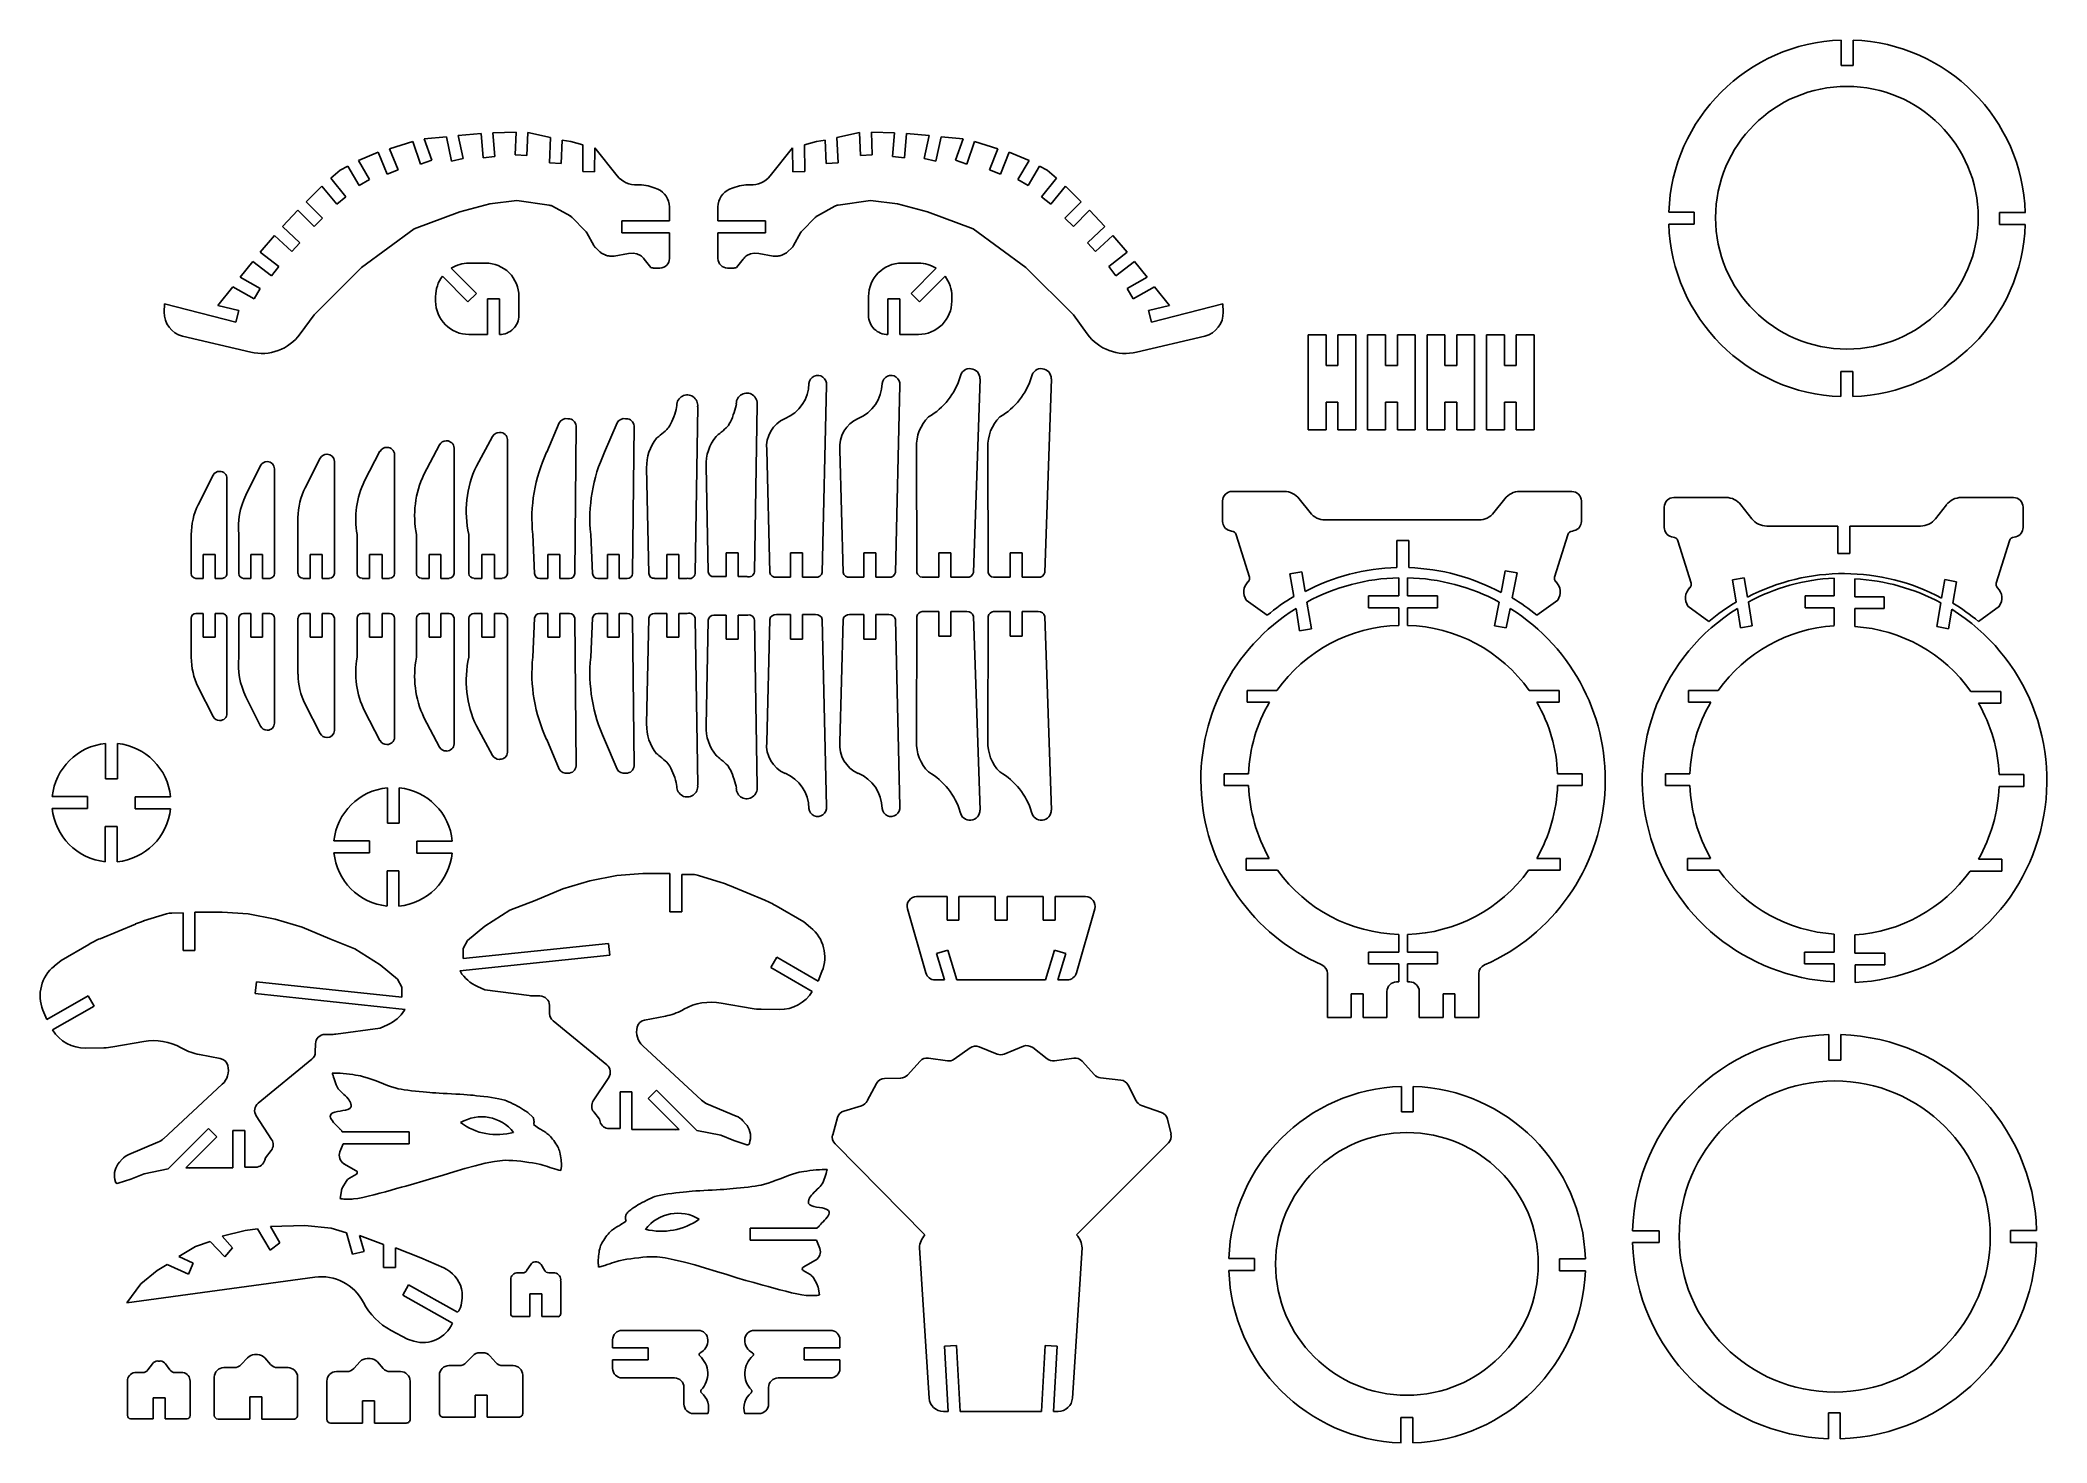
# Model space of a CAD drawing. Extents: x -436 to 71, y -339 to 15.
import ezdxf

# ---------------------------------------------------------------- set-up
doc = ezdxf.new("R2010")
doc.units = 0
doc.header["$MEASUREMENT"] = 0
doc.layers.get('0').update_dxf_attribs({"color": 3, "linetype": 'CONTINUOUS'})
doc.layers.add('3', color=3, linetype='CONTINUOUS')

msp = doc.modelspace()

# ---------------------------------------------------------------- linework, layer by layer
at = {"color": 3, "linetype": 'Continuous'}
for p, q in [((18.94, 14.75), (18.94, 8.34)), ((21.94, 8.34), (21.94, 14.75)), ((18.94, 8.34), (21.94, 8.34)), ((-338.59, -10.19), (-333.03, -9.64)), ((-333.03, -9.64), (-331.7, -15.77)), ((-330.02, -9.35), (-324.28, -8.82)), ((-328.77, -15.13), (-330.02, -9.35)), ((-324.28, -8.82), (-323.76, -14.91)), ((-321.29, -8.67), (-315.44, -8.51)), ((-320.77, -14.65), (-321.29, -8.67)), ((-315.44, -8.51), (-315.67, -14.2)), ((-312.68, -14.33), (-312.44, -8.56)), ((-312.44, -8.56), (-306.73, -9.85)), ((-306.73, -9.85), (-307.03, -16.2)), ((-234.5, -9.85), (-228.8, -8.56)), ((-234.2, -16.2), (-234.5, -9.85)), ((-228.8, -8.56), (-228.56, -14.33)), ((-225.56, -14.2), (-225.8, -8.51)), ((-225.8, -8.51), (-219.95, -8.67)), ((-219.95, -8.67), (-220.46, -14.65)), ((-217.47, -14.91), (-216.95, -8.82)), ((-216.95, -8.82), (-211.21, -9.35)), ((-211.21, -9.35), (-212.47, -15.13)), ((-209.54, -15.77), (-208.21, -9.64)), ((-208.21, -9.64), (-202.64, -10.19)), ((-355.23, -15.64), (-350.25, -13.48)), ((-350.25, -13.48), (-348, -19.07)), ((-347.37, -12.65), (-341.5, -10.82)), ((-345.22, -17.96), (-347.37, -12.65)), ((-341.5, -10.82), (-339.53, -16.53)), ((-336.7, -15.53), (-338.59, -10.19)), ((-331.7, -15.77), (-328.77, -15.13)), ((-323.76, -14.91), (-320.77, -14.65)), ((-315.67, -14.2), (-312.68, -14.33)), ((-304.04, -16.34), (-303.77, -10.52)), ((-303.77, -10.52), (-301.59, -10.82)), ((-301.59, -10.82), (-298.56, -11.68)), ((-298.56, -11.68), (-298.62, -18.43)), ((-295.62, -18.45), (-295.57, -12.39)), ((-295.57, -12.39), (-289.89, -19.52)), ((-251.35, -19.52), (-245.67, -12.39)), ((-245.67, -12.39), (-245.62, -18.45)), ((-242.68, -11.68), (-239.65, -10.82)), ((-242.62, -18.43), (-242.68, -11.68)), ((-239.65, -10.82), (-237.46, -10.52)), ((-237.46, -10.52), (-237.2, -16.34)), ((-228.56, -14.33), (-225.56, -14.2)), ((-220.46, -14.65), (-217.47, -14.91)), ((-212.47, -15.13), (-209.54, -15.77)), ((-202.64, -10.19), (-204.54, -15.53)), ((-201.71, -16.53), (-199.73, -10.82)), ((-199.73, -10.82), (-193.86, -12.65)), ((-193.86, -12.65), (-196.02, -17.96)), ((-193.23, -19.07), (-190.99, -13.48)), ((-190.99, -13.48), (-186, -15.64)), ((-362.2, -20.12), (-359.78, -18.04)), ((-358.37, -24.77), (-362.2, -20.12)), ((-359.78, -18.04), (-357.88, -17.06)), ((-357.88, -17.06), (-355.03, -21.97)), ((-352.43, -20.46), (-355.23, -15.64)), ((-348, -19.07), (-345.22, -17.96)), ((-339.53, -16.53), (-336.7, -15.53)), ((-307.03, -16.2), (-304.04, -16.34)), ((-298.62, -18.43), (-295.62, -18.45)), ((-245.62, -18.45), (-242.62, -18.43)), ((-237.2, -16.34), (-234.2, -16.2)), ((-204.54, -15.53), (-201.71, -16.53)), ((-196.02, -17.96), (-193.23, -19.07)), ((-186, -15.64), (-188.8, -20.46)), ((-186.21, -21.97), (-183.36, -17.06)), ((-183.36, -17.06), (-181.46, -18.04)), ((-179.04, -20.12), (-182.87, -24.77)), ((-181.46, -18.04), (-179.04, -20.12)), ((-368.37, -26.04), (-364.44, -22.11)), ((-364.44, -22.11), (-360.68, -26.68)), ((-360.68, -26.68), (-358.37, -24.77)), ((-355.03, -21.97), (-352.43, -20.46)), ((-280.59, -22.51), (-279.67, -22.9)), ((-261.57, -22.9), (-260.64, -22.51)), ((-188.8, -20.46), (-186.21, -21.97)), ((-182.87, -24.77), (-180.55, -26.68)), ((-180.55, -26.68), (-176.8, -22.11)), ((-176.8, -22.11), (-172.87, -26.04)), ((-374.36, -32.3), (-370.46, -28.19)), ((-370.46, -28.19), (-366.41, -32.28)), ((-364.28, -30.17), (-368.37, -26.04)), ((-366.41, -32.28), (-364.28, -30.17)), ((-329.63, -28.57), (-341.15, -32.89)), ((-322.03, -26.56), (-329.63, -28.57)), ((-315.27, -25.75), (-322.03, -26.56)), ((-307.05, -26.9), (-315.27, -25.75)), ((-301.83, -29.61), (-306.21, -27.17)), ((-297.97, -33.36), (-301.29, -30.02)), ((-276.73, -27.32), (-276.73, -30.85)), ((-264.5, -30.85), (-264.5, -27.32)), ((-239.94, -30.02), (-243.27, -33.36)), ((-235.02, -27.17), (-239.41, -29.61)), ((-225.97, -25.75), (-234.19, -26.9)), ((-219.21, -26.56), (-225.97, -25.75)), ((-211.6, -28.57), (-219.21, -26.56)), ((-200.09, -32.89), (-211.6, -28.57)), ((-172.87, -26.04), (-176.96, -30.17)), ((-176.96, -30.17), (-174.83, -32.28)), ((-174.83, -32.28), (-170.77, -28.19)), ((-170.77, -28.19), (-166.87, -32.3)), ((-18.15, -28.69), (-24.58, -28.69)), ((-18.15, -31.69), (-18.15, -28.69)), ((65.37, -28.77), (58.88, -28.77)), ((58.88, -28.77), (58.88, -31.77)), ((-380.03, -38.72), (-376.37, -34.53)), ((-376.37, -34.53), (-372.02, -38.58)), ((-369.97, -36.38), (-374.36, -32.3)), ((-341.15, -32.89), (-354.46, -42.65)), ((-295.8, -37.1), (-297.57, -33.89)), ((-276.73, -30.85), (-288.73, -30.85)), ((-288.73, -30.85), (-288.73, -33.85)), ((-288.73, -33.85), (-276.73, -33.85)), ((-276.73, -33.85), (-276.73, -40.37)), ((-252.5, -30.85), (-264.5, -30.85)), ((-264.5, -40.37), (-264.5, -33.85)), ((-264.5, -33.85), (-252.5, -33.85)), ((-252.5, -33.85), (-252.5, -30.85)), ((-243.67, -33.89), (-245.44, -37.1)), ((-186.78, -42.65), (-200.09, -32.89)), ((-166.87, -32.3), (-171.26, -36.38)), ((-169.22, -38.58), (-164.86, -34.53)), ((-164.86, -34.53), (-161.21, -38.72)), ((-24.59, -31.69), (-18.15, -31.69)), ((58.88, -31.77), (65.36, -31.77)), ((-375.32, -42.35), (-380.03, -38.72)), ((-372.02, -38.58), (-369.97, -36.38)), ((-294.31, -38.67), (-295.35, -37.67)), ((-292.83, -39.5), (-293.69, -39.09)), ((-290.65, -39.73), (-291.8, -39.73)), ((-287.06, -39.13), (-290.65, -39.73)), ((-285.87, -38.99), (-287.06, -39.13)), ((-284.97, -39.14), (-285.87, -38.99)), ((-284.05, -39.63), (-284.97, -39.14)), ((-281.41, -42.59), (-283.13, -40.5)), ((-258.11, -40.5), (-259.83, -42.59)), ((-256.27, -39.14), (-257.18, -39.63)), ((-255.37, -38.99), (-256.27, -39.14)), ((-254.17, -39.13), (-255.37, -38.99)), ((-250.58, -39.73), (-254.17, -39.13)), ((-249.43, -39.73), (-250.58, -39.73)), ((-247.55, -39.09), (-248.4, -39.5)), ((-245.88, -37.67), (-246.92, -38.67)), ((-171.26, -36.38), (-169.22, -38.58)), ((-161.21, -38.72), (-165.91, -42.35)), ((-385.04, -45.05), (-381.88, -41.1)), ((-380.01, -47.92), (-385.04, -45.05)), ((-381.88, -41.1), (-377.15, -44.73)), ((-377.15, -44.73), (-375.32, -42.35)), ((-354.46, -42.65), (-366.4, -54.59)), ((-334.04, -44.85), (-327.58, -51.31)), ((-325.46, -49.19), (-331.83, -42.82)), ((-327.33, -41.51), (-323.13, -41.51)), ((-279.13, -42.77), (-280.5, -42.77)), ((-260.74, -42.77), (-262.1, -42.77)), ((-218.1, -41.51), (-213.9, -41.51)), ((-209.41, -42.82), (-215.78, -49.19)), ((-213.66, -51.31), (-207.2, -44.85)), ((-174.83, -54.59), (-186.78, -42.65)), ((-165.91, -42.35), (-164.09, -44.73)), ((-164.09, -44.73), (-159.36, -41.1)), ((-156.2, -45.05), (-161.23, -47.92)), ((-159.36, -41.1), (-156.2, -45.05)), ((-390.69, -52.18), (-386.89, -47.5)), ((-386.89, -47.5), (-381.48, -50.54)), ((-381.48, -50.54), (-380.01, -47.92)), ((-335.73, -51.12), (-335.73, -49.92)), ((-327.58, -51.31), (-325.46, -49.19)), ((-319.62, -50.52), (-322.62, -50.52)), ((-322.62, -50.52), (-322.62, -59.52)), ((-319.62, -59.51), (-319.62, -50.52)), ((-314.73, -49.92), (-314.73, -54.72)), ((-226.5, -54.72), (-226.5, -49.92)), ((-218.62, -50.52), (-221.62, -50.52)), ((-221.62, -50.52), (-221.62, -59.51)), ((-218.62, -59.52), (-218.62, -50.52)), ((-215.78, -49.19), (-213.66, -51.31)), ((-205.5, -49.92), (-205.5, -51.12)), ((-161.23, -47.92), (-159.76, -50.54)), ((-159.76, -50.54), (-154.35, -47.5)), ((-154.35, -47.5), (-150.54, -52.18)), ((-404.22, -53.87), (-404.14, -51.79)), ((-404.14, -51.79), (-386.12, -56.41)), ((-385.4, -53.5), (-390.69, -52.18)), ((-386.12, -56.41), (-385.4, -53.5)), ((-366.4, -54.59), (-369.92, -59.4)), ((-171.32, -59.4), (-174.83, -54.59)), ((-150.54, -52.18), (-155.84, -53.5)), ((-155.84, -53.5), (-155.11, -56.41)), ((-155.11, -56.41), (-137.09, -51.79)), ((-137.09, -51.79), (-137.02, -53.87)), ((-382.37, -64), (-399.6, -59.92)), ((-322.62, -59.52), (-327.33, -59.52)), ((-213.9, -59.52), (-218.62, -59.52)), ((-141.63, -59.92), (-158.87, -64)), ((-115.58, -83.62), (-115.58, -59.62)), ((-115.58, -59.62), (-111.06, -59.62)), ((-111.06, -59.62), (-111.06, -67.36)), ((-108.06, -67.36), (-108.06, -59.62)), ((-108.06, -59.62), (-103.58, -59.62)), ((-103.58, -59.62), (-103.58, -83.62)), ((-100.58, -83.62), (-100.58, -59.62)), ((-100.58, -59.62), (-96.06, -59.62)), ((-96.06, -59.62), (-96.06, -67.36)), ((-93.06, -67.36), (-93.06, -59.62)), ((-93.06, -59.62), (-88.58, -59.62)), ((-88.58, -59.62), (-88.58, -83.62)), ((-85.58, -59.62), (-81.06, -59.62)), ((-85.58, -83.62), (-85.58, -59.62)), ((-81.06, -59.62), (-81.06, -67.36)), ((-78.06, -67.36), (-78.06, -59.62)), ((-78.06, -59.62), (-73.58, -59.62)), ((-73.58, -59.62), (-73.58, -83.62)), ((-70.58, -59.62), (-66.06, -59.62)), ((-70.58, -83.62), (-70.58, -59.62)), ((-66.06, -59.62), (-66.06, -67.36)), ((-63.06, -67.36), (-63.06, -59.62)), ((-63.06, -59.62), (-58.58, -59.62)), ((-58.58, -59.62), (-58.58, -83.62)), ((-200.04, -119.56), (-198.38, -70.7)), ((-182.04, -119.56), (-180.38, -70.7)), ((-111.06, -67.36), (-108.06, -67.36)), ((-96.06, -67.36), (-93.06, -67.36)), ((-81.06, -67.36), (-78.06, -67.36)), ((-66.06, -67.36), (-63.06, -67.36)), ((21.84, -68.83), (18.84, -68.83)), ((18.84, -68.83), (18.84, -75.2)), ((21.84, -75.21), (21.84, -68.83)), ((-237.11, -72.34), (-238.19, -119.56)), ((-218.64, -72.34), (-219.72, -119.56)), ((-302.41, -80.79), (-302.31, -80.79)), ((-287.79, -80.79), (-287.69, -80.79)), ((-275.86, -80.89), (-276.11, -81.48)), ((-275.62, -80.27), (-275.86, -80.89)), ((-275.4, -79.65), (-275.62, -80.27)), ((-275.21, -79.04), (-275.4, -79.65)), ((-275.05, -78.46), (-275.21, -79.04)), ((-274.94, -77.92), (-275.05, -78.46)), ((-274.86, -77.45), (-274.94, -77.92)), ((-270.28, -119.86), (-269.61, -77.74)), ((-260.86, -80.45), (-261.11, -81.03)), ((-260.62, -79.83), (-260.86, -80.45)), ((-260.4, -79.21), (-260.62, -79.83)), ((-260.21, -78.6), (-260.4, -79.21)), ((-260.05, -78.01), (-260.21, -78.6)), ((-259.93, -77.48), (-260.05, -78.01)), ((-259.86, -77.01), (-259.93, -77.48)), ((-255.28, -119.41), (-254.61, -77.3)), ((-108.06, -76.63), (-111.06, -76.63)), ((-111.06, -76.63), (-111.06, -83.62)), ((-108.06, -83.62), (-108.06, -76.63)), ((-93.06, -76.63), (-96.06, -76.63)), ((-96.06, -76.63), (-96.06, -83.62)), ((-93.06, -83.62), (-93.06, -76.63)), ((-78.06, -76.63), (-81.06, -76.63)), ((-81.06, -76.63), (-81.06, -83.62)), ((-78.06, -83.62), (-78.06, -76.63)), ((-63.06, -76.63), (-66.06, -76.63)), ((-66.06, -76.63), (-66.06, -83.62)), ((-63.06, -83.62), (-63.06, -76.63)), ((-325.43, -92.72), (-321.39, -85.26)), ((-319.65, -84.27), (-319.56, -84.27)), ((-317.61, -86.07), (-317.61, -119.86)), ((-307.71, -89.25), (-304.58, -81.79)), ((-300.29, -82.59), (-300.64, -119.86)), ((-293.09, -89.25), (-289.96, -81.79)), ((-285.66, -82.59), (-286.02, -119.86)), ((-279.9, -85.62), (-279.97, -85.68)), ((-279.71, -85.47), (-279.9, -85.62)), ((-279.42, -85.24), (-279.71, -85.47)), ((-279.05, -84.95), (-279.42, -85.24)), ((-278.65, -84.62), (-279.05, -84.95)), ((-278.22, -84.26), (-278.65, -84.62)), ((-277.81, -83.89), (-278.22, -84.26)), ((-277.43, -83.53), (-277.81, -83.89)), ((-277.11, -83.2), (-277.43, -83.53)), ((-276.88, -82.92), (-277.11, -83.2)), ((-276.63, -82.51), (-276.88, -82.92)), ((-276.37, -82.02), (-276.63, -82.51)), ((-276.11, -81.48), (-276.37, -82.02)), ((-264.9, -85.18), (-264.97, -85.24)), ((-264.71, -85.03), (-264.9, -85.18)), ((-264.42, -84.8), (-264.71, -85.03)), ((-264.05, -84.51), (-264.42, -84.8)), ((-263.65, -84.18), (-264.05, -84.51)), ((-263.22, -83.82), (-263.65, -84.18)), ((-262.81, -83.45), (-263.22, -83.82)), ((-262.43, -83.09), (-262.81, -83.45)), ((-262.11, -82.76), (-262.43, -83.09)), ((-261.88, -82.47), (-262.11, -82.76)), ((-261.63, -82.07), (-261.88, -82.47)), ((-261.37, -81.58), (-261.63, -82.07)), ((-261.11, -81.03), (-261.37, -81.58)), ((-111.06, -83.62), (-115.58, -83.62)), ((-103.58, -83.62), (-108.06, -83.62)), ((-96.06, -83.62), (-100.58, -83.62)), ((-88.58, -83.62), (-93.06, -83.62)), ((-81.06, -83.62), (-85.58, -83.62)), ((-73.58, -83.62), (-78.06, -83.62)), ((-66.06, -83.62), (-70.58, -83.62)), ((-58.58, -83.62), (-63.06, -83.62)), ((-368.65, -98.21), (-364.84, -90.75)), ((-363.2, -89.76), (-363.11, -89.76)), ((-353.68, -96.47), (-349.77, -89.01)), ((-348.07, -88.02), (-347.98, -88.02)), ((-346.09, -89.82), (-346.09, -119.86)), ((-338.68, -94.82), (-334.77, -87.37)), ((-333.07, -86.37), (-332.98, -86.37)), ((-331.09, -88.17), (-331.09, -119.86)), ((-251.41, -119.56), (-252.18, -88.62)), ((-232.94, -119.56), (-233.71, -88.62)), ((-214.39, -88.05), (-214.29, -119.56)), ((-196.39, -88.05), (-196.29, -119.56)), ((-395.62, -102.51), (-391.89, -95.05)), ((-390.28, -94.06), (-390.2, -94.06)), ((-388.4, -95.86), (-388.4, -119.86)), ((-383.62, -100.07), (-379.89, -92.61)), ((-378.28, -91.61), (-378.2, -91.61)), ((-376.4, -93.41), (-376.4, -119.86)), ((-361.28, -91.56), (-361.28, -119.86)), ((-282.49, -93.19), (-281.95, -119.86)), ((-267.49, -92.75), (-266.95, -119.41)), ((-134.77, -99.14), (-121.61, -99.14)), ((-117.82, -100.99), (-115.11, -104.48)), ((-68.71, -104.48), (-66, -100.99)), ((-62.21, -99.14), (-49.05, -99.14)), ((-23.33, -100.67), (-10.17, -100.67)), ((49.22, -100.67), (62.38, -100.67)), ((-370.46, -119.86), (-370.46, -105.72)), ((-137.17, -106.7), (-137.17, -101.54)), ((-46.65, -101.54), (-46.65, -106.7)), ((-25.73, -108.23), (-25.73, -103.07)), ((-6.38, -102.52), (-3.67, -106.01)), ((42.73, -106.01), (45.44, -102.52)), ((64.78, -103.07), (64.78, -108.23)), ((-397.4, -119.86), (-397.4, -110.02)), ((-385.4, -119.86), (-385.4, -110.02)), ((-355.55, -119.86), (-355.55, -110.02)), ((-340.55, -119.86), (-340.55, -110.02)), ((-327.35, -119.86), (-327.35, -110.02)), ((-310.77, -119.86), (-311.23, -110.02)), ((-296.15, -119.86), (-296.6, -110.02)), ((-134.94, -109.13), (-135.39, -109.02)), ((-130.41, -120.77), (-133.78, -110.05)), ((-111.32, -106.33), (-72.5, -106.33)), ((-50.04, -110.05), (-53.41, -120.77)), ((-48.43, -109.02), (-48.87, -109.13)), ((-23.51, -110.66), (-23.95, -110.55)), ((0.12, -107.86), (18.06, -107.86)), ((18.06, -107.86), (18.06, -114.83)), ((21.06, -114.83), (21.06, -107.86)), ((21.06, -107.86), (38.94, -107.86)), ((63, -110.55), (62.56, -110.66)), ((-391.4, -115.06), (-394.4, -115.06)), ((-394.4, -115.06), (-394.4, -121.06)), ((-391.4, -121.06), (-391.4, -115.06)), ((-379.4, -115.06), (-382.4, -115.06)), ((-382.4, -115.06), (-382.4, -121.06)), ((-379.4, -121.06), (-379.4, -115.06)), ((-364.34, -115.06), (-367.4, -115.06)), ((-367.4, -115.06), (-367.4, -121.06)), ((-364.34, -121.06), (-364.34, -115.06)), ((-349.24, -115.06), (-352.4, -115.06)), ((-352.4, -115.06), (-352.4, -121.06)), ((-349.24, -121.06), (-349.24, -115.06)), ((-334.4, -115.06), (-337.4, -115.06)), ((-337.4, -115.06), (-337.4, -121.06)), ((-334.4, -121.06), (-334.4, -115.06)), ((-320.85, -115.06), (-324.1, -115.06)), ((-324.1, -115.06), (-324.1, -121.06)), ((-320.85, -121.06), (-320.85, -115.06)), ((-304.4, -115.06), (-307.4, -115.06)), ((-307.4, -115.06), (-307.4, -121.06)), ((-304.4, -121.06), (-304.4, -115.06)), ((-289.4, -115.06), (-292.4, -115.06)), ((-292.4, -115.06), (-292.4, -121.06)), ((-289.4, -121.06), (-289.4, -115.06)), ((-277.4, -121.06), (-277.4, -115.06)), ((-277.4, -115.06), (-274.4, -115.06)), ((-274.4, -115.06), (-274.4, -121.06)), ((-262.39, -120.61), (-262.39, -114.61)), ((-262.39, -114.61), (-259.39, -114.61)), ((-259.39, -114.61), (-259.39, -120.61)), ((-243.17, -114.61), (-246.17, -114.61)), ((-246.17, -114.61), (-246.17, -120.79)), ((-243.17, -120.79), (-243.17, -114.61)), ((-224.69, -114.61), (-227.69, -114.61)), ((-227.69, -114.61), (-227.69, -120.79)), ((-224.69, -120.79), (-224.69, -114.61)), ((-208.78, -120.79), (-208.78, -114.61)), ((-208.78, -114.61), (-205.78, -114.61)), ((-205.78, -114.61), (-205.78, -120.79)), ((-190.78, -120.79), (-190.78, -114.61)), ((-190.78, -114.61), (-187.78, -114.61)), ((-187.78, -114.61), (-187.78, -120.79)), ((-90.18, -111.54), (-93.18, -111.54)), ((-93.18, -111.54), (-93.18, -118.35)), ((-90.18, -118.36), (-90.18, -111.54)), ((-18.97, -122.3), (-22.34, -111.59)), ((18.06, -114.83), (21.06, -114.83)), ((61.39, -111.59), (58.02, -122.3)), ((-394.4, -121.06), (-396.2, -121.06)), ((-389.6, -121.06), (-391.4, -121.06)), ((-382.4, -121.06), (-384.2, -121.06)), ((-377.6, -121.06), (-379.4, -121.06)), ((-367.4, -121.06), (-369.23, -121.06)), ((-362.5, -121.06), (-364.34, -121.06)), ((-352.4, -121.06), (-354.29, -121.06)), ((-347.35, -121.06), (-349.24, -121.06)), ((-337.4, -121.06), (-339.29, -121.06)), ((-332.35, -121.06), (-334.4, -121.06)), ((-324.1, -121.06), (-326.05, -121.06)), ((-318.91, -121.06), (-320.85, -121.06)), ((-307.4, -121.06), (-309.42, -121.06)), ((-301.99, -121.06), (-304.4, -121.06)), ((-292.4, -121.06), (-294.8, -121.06)), ((-287.37, -121.06), (-289.4, -121.06)), ((-280.52, -121.06), (-277.4, -121.06)), ((-274.4, -121.06), (-272.25, -121.06)), ((-265.52, -120.61), (-262.39, -120.61)), ((-259.39, -120.61), (-257.25, -120.61)), ((-246.17, -120.79), (-249.74, -120.79)), ((-239.86, -120.79), (-243.17, -120.79)), ((-227.69, -120.79), (-231.27, -120.79)), ((-221.39, -120.79), (-224.69, -120.79)), ((-213, -120.79), (-208.78, -120.79)), ((-205.78, -120.79), (-201.71, -120.79)), ((-195, -120.79), (-190.78, -120.79)), ((-187.78, -120.79), (-183.71, -120.79)), ((-117.22, -119.41), (-120.17, -119.93)), ((-120.17, -119.93), (-119.19, -125.62)), ((-116.37, -124.37), (-117.22, -119.41)), ((-92.71, -120.93), (-92.71, -125.51)), ((-90.55, -125.51), (-90.55, -120.93)), ((-65.84, -119.14), (-66.9, -124.67)), ((-62.88, -119.66), (-65.84, -119.14)), ((-64.08, -125.95), (-62.88, -119.66)), ((-5.59, -120.94), (-8.54, -121.46)), ((-8.54, -121.46), (-7.58, -127.04)), ((-4.75, -125.81), (-5.59, -120.94)), ((17.13, -120.98), (17.13, -125.51)), ((22.38, -125.72), (22.38, -121.2)), ((45.06, -121.38), (44.23, -126.03)), ((48.02, -121.9), (45.06, -121.38)), ((-125.92, -130.38), (-131.19, -126.54)), ((-130.77, -121.94), (-130.73, -121.9)), ((-92.71, -125.51), (-100.33, -125.51)), ((-100.33, -125.51), (-100.33, -128.48)), ((-82.94, -125.51), (-90.55, -125.51)), ((-82.94, -128.48), (-82.94, -125.51)), ((-52.63, -126.54), (-57.9, -130.38)), ((-53.09, -121.9), (-53.05, -121.94)), ((-19.33, -123.47), (-19.29, -123.43)), ((17.13, -125.51), (9.78, -125.51)), ((9.78, -125.51), (9.78, -128.48)), ((29.73, -125.72), (22.38, -125.72)), ((29.73, -128.7), (29.73, -125.72)), ((47.06, -127.3), (48.02, -121.9)), ((58.34, -123.43), (58.38, -123.47)), ((-397.4, -140.98), (-397.4, -131.14)), ((-396.2, -129.94), (-394.4, -129.94)), ((-394.4, -129.94), (-394.4, -135.94)), ((-391.4, -135.94), (-391.4, -129.94)), ((-391.4, -129.94), (-389.6, -129.94)), ((-388.4, -131.14), (-388.4, -155.14)), ((-385.4, -140.98), (-385.4, -131.14)), ((-384.2, -129.94), (-382.4, -129.94)), ((-382.4, -129.94), (-382.4, -135.94)), ((-379.4, -135.94), (-379.4, -129.94)), ((-379.4, -129.94), (-377.6, -129.94)), ((-376.4, -131.14), (-376.4, -157.58)), ((-370.46, -145.27), (-370.46, -131.14)), ((-369.23, -129.94), (-367.4, -129.94)), ((-367.4, -129.94), (-367.4, -135.94)), ((-364.34, -135.94), (-364.34, -129.94)), ((-364.34, -129.94), (-362.5, -129.94)), ((-361.28, -131.14), (-361.28, -159.44)), ((-355.55, -140.98), (-355.55, -131.14)), ((-354.29, -129.94), (-352.4, -129.94)), ((-352.4, -129.94), (-352.4, -135.94)), ((-349.24, -135.94), (-349.24, -129.94)), ((-349.24, -129.94), (-347.35, -129.94)), ((-346.09, -131.14), (-346.09, -161.18)), ((-340.55, -140.98), (-340.55, -131.14)), ((-339.29, -129.94), (-337.4, -129.94)), ((-337.4, -129.94), (-337.4, -135.94)), ((-334.4, -135.94), (-334.4, -129.94)), ((-334.4, -129.94), (-332.35, -129.94)), ((-331.09, -131.14), (-331.09, -162.82)), ((-327.35, -140.98), (-327.35, -131.14)), ((-326.05, -129.94), (-324.1, -129.94)), ((-324.1, -129.94), (-324.1, -135.94)), ((-320.85, -135.94), (-320.85, -129.94)), ((-320.85, -129.94), (-318.91, -129.94)), ((-317.61, -131.14), (-317.61, -164.93)), ((-311.23, -140.98), (-310.77, -131.14)), ((-309.42, -129.94), (-307.4, -129.94)), ((-307.4, -129.94), (-307.4, -135.94)), ((-304.4, -135.94), (-304.4, -129.94)), ((-304.4, -129.94), (-301.99, -129.94)), ((-300.64, -131.14), (-300.29, -168.4)), ((-296.6, -140.98), (-296.15, -131.14)), ((-294.8, -129.94), (-292.4, -129.94)), ((-292.4, -129.94), (-292.4, -135.94)), ((-289.4, -135.94), (-289.4, -129.94)), ((-289.4, -129.94), (-287.37, -129.94)), ((-286.02, -131.14), (-285.66, -168.4)), ((-281.95, -131.14), (-282.49, -157.81)), ((-277.4, -129.94), (-280.52, -129.94)), ((-277.4, -135.94), (-277.4, -129.94)), ((-272.25, -129.94), (-274.4, -129.94)), ((-274.4, -129.94), (-274.4, -135.94)), ((-269.61, -173.26), (-270.28, -131.14)), ((-266.95, -131.58), (-267.49, -158.25)), ((-262.39, -130.38), (-265.52, -130.38)), ((-262.39, -136.38), (-262.39, -130.38)), ((-257.25, -130.38), (-259.39, -130.38)), ((-259.39, -130.38), (-259.39, -136.38)), ((-254.61, -173.7), (-255.28, -131.58)), ((-252.18, -162.38), (-251.41, -131.44)), ((-249.74, -130.2), (-246.17, -130.2)), ((-246.17, -130.2), (-246.17, -136.38)), ((-243.17, -136.38), (-243.17, -130.2)), ((-243.17, -130.2), (-239.86, -130.2)), ((-238.19, -131.44), (-237.11, -178.65)), ((-233.71, -162.38), (-232.94, -131.44)), ((-231.27, -130.2), (-227.69, -130.2)), ((-227.69, -130.2), (-227.69, -136.38)), ((-224.69, -136.38), (-224.69, -130.2)), ((-224.69, -130.2), (-221.39, -130.2)), ((-219.72, -131.44), (-218.64, -178.65)), ((-214.29, -130.68), (-214.39, -162.18)), ((-208.78, -129.44), (-213, -129.44)), ((-208.78, -135.62), (-208.78, -129.44)), ((-201.71, -129.44), (-205.78, -129.44)), ((-205.78, -129.44), (-205.78, -135.62)), ((-198.38, -179.54), (-200.04, -130.68)), ((-196.29, -130.68), (-196.39, -162.18)), ((-190.78, -129.44), (-195, -129.44)), ((-190.78, -135.62), (-190.78, -129.44)), ((-183.71, -129.44), (-187.78, -129.44)), ((-187.78, -129.44), (-187.78, -135.62)), ((-180.38, -179.54), (-182.04, -130.68)), ((-118.65, -128.65), (-117.73, -134.31)), ((-114.77, -133.79), (-115.88, -127.04)), ((-100.33, -128.48), (-92.71, -128.48)), ((-92.71, -128.48), (-92.71, -132.93)), ((-90.56, -132.93), (-90.55, -128.48)), ((-90.55, -128.48), (-82.94, -128.48)), ((-67.39, -127.04), (-68.57, -133.01)), ((-65.61, -133.53), (-64.62, -128.65)), ((-14.48, -131.91), (-19.76, -128.07)), ((-7.29, -128.65), (-6.48, -133.55)), ((-3.53, -133.03), (-4.52, -127.04)), ((9.78, -128.48), (17.13, -128.48)), ((17.13, -128.48), (17.13, -133)), ((22.38, -133.22), (22.38, -128.7)), ((22.38, -128.7), (29.73, -128.7)), ((44.04, -127.26), (43.04, -133.25)), ((45.99, -133.77), (46.8, -128.86)), ((58.81, -128.07), (53.53, -131.91)), ((-394.4, -135.94), (-391.4, -135.94)), ((-382.4, -135.94), (-379.4, -135.94)), ((-367.4, -135.94), (-364.34, -135.94)), ((-352.4, -135.94), (-349.24, -135.94)), ((-337.4, -135.94), (-334.4, -135.94)), ((-324.1, -135.94), (-320.85, -135.94)), ((-307.4, -135.94), (-304.4, -135.94)), ((-292.4, -135.94), (-289.4, -135.94)), ((-274.4, -135.94), (-277.4, -135.94)), ((-259.39, -136.38), (-262.39, -136.38)), ((-246.17, -136.38), (-243.17, -136.38)), ((-227.69, -136.38), (-224.69, -136.38)), ((-205.78, -135.62), (-208.78, -135.62)), ((-187.78, -135.62), (-190.78, -135.62)), ((-117.73, -134.31), (-114.77, -133.79)), ((-68.57, -133.01), (-65.61, -133.53)), ((-6.48, -133.55), (-3.53, -133.03)), ((43.04, -133.25), (45.99, -133.77)), ((-391.89, -155.95), (-395.62, -148.49)), ((-379.89, -158.39), (-383.62, -150.93)), ((-123.46, -149.36), (-130.99, -149.36)), ((-130.99, -149.36), (-130.99, -152.34)), ((-52.28, -149.36), (-59.81, -149.36)), ((-52.28, -152.34), (-52.28, -149.36)), ((-12.1, -149.36), (-19.63, -149.36)), ((-19.63, -149.36), (-19.63, -152.34)), ((59.15, -149.58), (51.62, -149.58)), ((59.15, -152.55), (59.15, -149.58)), ((-390.2, -156.94), (-390.28, -156.94)), ((-364.84, -160.25), (-368.65, -152.79)), ((-349.77, -161.98), (-353.68, -154.53)), ((-334.77, -163.63), (-338.68, -156.17)), ((-130.99, -152.34), (-125.37, -152.34)), ((-57.89, -152.34), (-52.28, -152.34)), ((-19.63, -152.34), (-14.02, -152.34)), ((53.53, -152.55), (59.15, -152.55)), ((-378.2, -159.38), (-378.28, -159.38)), ((-363.11, -161.24), (-363.2, -161.24)), ((-321.39, -165.73), (-325.43, -158.28)), ((-304.58, -169.21), (-307.71, -161.75)), ((-289.96, -169.21), (-293.09, -161.75)), ((-419, -162.72), (-419, -171.65)), ((-416, -171.65), (-416, -162.73)), ((-347.98, -162.98), (-348.07, -162.98)), ((-332.98, -164.62), (-333.07, -164.62)), ((-319.56, -166.73), (-319.65, -166.73)), ((-279.97, -165.32), (-279.9, -165.37)), ((-279.9, -165.37), (-279.71, -165.52)), ((-279.71, -165.52), (-279.42, -165.75)), ((-279.42, -165.75), (-279.05, -166.04)), ((-279.05, -166.04), (-278.65, -166.38)), ((-278.65, -166.38), (-278.22, -166.74)), ((-278.22, -166.74), (-277.81, -167.11)), ((-264.97, -165.76), (-264.9, -165.82)), ((-264.9, -165.82), (-264.71, -165.97)), ((-264.71, -165.97), (-264.42, -166.2)), ((-264.42, -166.2), (-264.05, -166.49)), ((-264.05, -166.49), (-263.65, -166.82)), ((-263.65, -166.82), (-263.22, -167.18)), ((-419, -171.65), (-416, -171.65)), ((-302.31, -170.2), (-302.41, -170.2)), ((-287.69, -170.2), (-287.79, -170.2)), ((-277.81, -167.11), (-277.43, -167.46)), ((-277.43, -167.46), (-277.11, -167.8)), ((-277.11, -167.8), (-276.88, -168.08)), ((-276.88, -168.08), (-276.63, -168.49)), ((-276.63, -168.49), (-276.37, -168.97)), ((-276.37, -168.97), (-276.11, -169.52)), ((-276.11, -169.52), (-275.86, -170.11)), ((-275.86, -170.11), (-275.62, -170.72)), ((-275.62, -170.72), (-275.4, -171.34)), ((-275.4, -171.34), (-275.21, -171.96)), ((-275.21, -171.96), (-275.05, -172.54)), ((-263.22, -167.18), (-262.81, -167.55)), ((-262.81, -167.55), (-262.43, -167.91)), ((-262.43, -167.91), (-262.11, -168.24)), ((-262.11, -168.24), (-261.88, -168.52)), ((-261.88, -168.52), (-261.63, -168.93)), ((-261.63, -168.93), (-261.37, -169.42)), ((-261.37, -169.42), (-261.11, -169.96)), ((-261.11, -169.96), (-260.86, -170.55)), ((-260.86, -170.55), (-260.62, -171.17)), ((-260.62, -171.17), (-260.4, -171.79)), ((-260.4, -171.79), (-260.21, -172.4)), ((-130.61, -170.36), (-136.81, -170.36)), ((-136.81, -170.36), (-136.81, -173.34)), ((-46.46, -170.37), (-52.65, -170.37)), ((-46.46, -173.34), (-46.46, -170.37)), ((-19.26, -170.37), (-25.46, -170.37)), ((-25.46, -170.37), (-25.46, -173.34)), ((64.97, -170.58), (58.77, -170.58)), ((64.97, -173.56), (64.97, -170.58)), ((-423.54, -176.11), (-432.46, -176.11)), ((-423.54, -179.11), (-423.54, -176.11)), ((-402.61, -176.19), (-411.54, -176.19)), ((-411.54, -176.19), (-411.54, -179.19)), ((-347.91, -173.9), (-347.91, -182.83)), ((-344.91, -182.83), (-344.91, -173.91)), ((-275.05, -172.54), (-274.94, -173.08)), ((-274.94, -173.08), (-274.86, -173.55)), ((-260.21, -172.4), (-260.05, -172.98)), ((-260.05, -172.98), (-259.93, -173.52)), ((-259.93, -173.52), (-259.86, -173.99)), ((-136.81, -173.34), (-130.62, -173.34)), ((-52.65, -173.34), (-46.46, -173.34)), ((-25.46, -173.34), (-19.26, -173.34)), ((58.77, -173.56), (64.97, -173.56)), ((-432.47, -179.11), (-423.54, -179.11)), ((-411.54, -179.19), (-402.62, -179.19)), ((-416.09, -183.65), (-419.09, -183.65)), ((-419.09, -183.65), (-419.09, -192.57)), ((-416.09, -192.58), (-416.09, -183.65)), ((-352.46, -187.29), (-361.38, -187.29)), ((-352.46, -190.29), (-352.46, -187.29)), ((-347.91, -182.83), (-344.91, -182.83)), ((-361.38, -190.29), (-352.46, -190.29)), ((-331.53, -187.37), (-340.46, -187.37)), ((-340.46, -187.37), (-340.46, -190.37)), ((-340.46, -190.37), (-331.53, -190.37)), ((-125.39, -191.74), (-131.25, -191.74)), ((-131.25, -191.74), (-131.25, -194.72)), ((-52.02, -191.74), (-57.88, -191.74)), ((-52.02, -194.72), (-52.02, -191.74)), ((-14.03, -191.74), (-19.89, -191.74)), ((-19.89, -191.74), (-19.89, -194.72)), ((59.4, -191.96), (53.54, -191.96)), ((59.4, -194.93), (59.4, -191.96)), ((-345, -194.83), (-348, -194.83)), ((-348, -194.83), (-348, -203.75)), ((-345, -203.76), (-345, -194.83)), ((-303.61, -199.39), (-296.82, -197.36)), ((-296.82, -197.36), (-290.03, -196.01)), ((-290.03, -196.01), (-283.46, -195.56)), ((-283.46, -195.56), (-276.6, -195.56)), ((-276.6, -195.56), (-276.6, -205.25)), ((-273.6, -205.25), (-273.6, -195.78)), ((-273.6, -195.78), (-270.78, -195.8)), ((-269.38, -196.02), (-263.67, -197.81)), ((-131.25, -194.72), (-123.28, -194.72)), ((-59.99, -194.72), (-52.02, -194.72)), ((-19.89, -194.72), (-11.92, -194.72)), ((51.44, -194.93), (59.4, -194.93)), ((-316.97, -204.8), (-310.62, -202.32)), ((-310.62, -202.32), (-303.61, -199.39)), ((-261.59, -198.57), (-252.68, -202.28)), ((-206.69, -201.37), (-214.37, -201.37)), ((-206.69, -207.35), (-206.69, -201.37)), ((-194.55, -201.37), (-203.69, -201.37)), ((-203.69, -201.37), (-203.69, -207.35)), ((-194.55, -207.35), (-194.55, -201.37)), ((-182.42, -201.37), (-191.56, -201.37)), ((-191.56, -201.37), (-191.56, -207.35)), ((-182.42, -207.35), (-182.42, -201.37)), ((-171.74, -201.37), (-179.42, -201.37)), ((-179.42, -201.37), (-179.42, -207.35)), ((-409.4, -207.52), (-403.68, -205.73)), ((-402.28, -205.52), (-399.46, -205.49)), ((-399.46, -205.49), (-399.46, -214.96)), ((-396.46, -214.96), (-396.46, -205.27)), ((-396.46, -205.27), (-389.6, -205.27)), ((-389.6, -205.27), (-383.03, -205.72)), ((-383.03, -205.72), (-376.24, -207.07)), ((-376.24, -207.07), (-369.45, -209.1)), ((-323.32, -208.86), (-316.97, -204.8)), ((-276.6, -205.25), (-273.6, -205.25)), ((-249.8, -203.71), (-242.87, -207.77)), ((-216.68, -204.43), (-212.05, -220.63)), ((-203.69, -207.35), (-206.69, -207.35)), ((-191.56, -207.35), (-194.55, -207.35)), ((-179.42, -207.35), (-182.42, -207.35)), ((-174.06, -220.63), (-169.43, -204.43)), ((-420.39, -211.99), (-411.48, -208.28)), ((-369.45, -209.1), (-362.44, -212.03)), ((-362.44, -212.03), (-356.09, -214.51)), ((-328.8, -214.49), (-327.7, -212.46)), ((-327.7, -212.46), (-323.32, -208.86)), ((-242.87, -207.77), (-241.12, -209.17)), ((-92.71, -210.9), (-92.71, -215.38)), ((-90.55, -215.38), (-90.56, -210.9)), ((17.16, -210.83), (17.17, -215.38)), ((22.35, -215.6), (22.35, -211.05)), ((-431.94, -218.88), (-430.19, -217.48)), ((-430.19, -217.48), (-423.26, -213.42)), ((-399.46, -214.96), (-396.46, -214.96)), ((-356.09, -214.51), (-349.74, -218.57)), ((-329.6, -220.11), (-291.81, -216.14)), ((-292.12, -213.16), (-328.8, -217.01)), ((-328.8, -217.01), (-328.8, -214.49)), ((-291.81, -216.14), (-292.12, -213.16)), ((-249.63, -216.68), (-251.13, -219.28)), ((-239.24, -222.69), (-249.63, -216.68)), ((-209.4, -215.73), (-206.53, -214.85)), ((-207.38, -222.35), (-209.4, -215.73)), ((-206.53, -214.85), (-204.23, -222.37)), ((-181.87, -222.37), (-179.57, -214.85)), ((-179.57, -214.85), (-176.7, -215.73)), ((-176.7, -215.73), (-178.73, -222.34)), ((-92.71, -215.38), (-100.33, -215.38)), ((-100.33, -215.38), (-100.33, -218.36)), ((-82.94, -215.38), (-90.55, -215.38)), ((-82.94, -218.36), (-82.94, -215.38)), ((17.17, -215.38), (9.64, -215.38)), ((9.64, -215.38), (9.64, -218.36)), ((29.88, -215.6), (22.35, -215.6)), ((29.88, -218.57), (29.88, -215.6)), ((-349.74, -218.57), (-345.36, -222.17)), ((-345.36, -222.17), (-344.27, -224.2)), ((-329.49, -220.3), (-329.6, -220.11)), ((-251.13, -219.28), (-240.7, -225.31)), ((-238.26, -220.29), (-239.24, -222.69)), ((-209.74, -222.37), (-207.38, -222.35)), ((-204.23, -222.37), (-181.87, -222.37)), ((-178.73, -222.34), (-176.37, -222.37)), ((-110.71, -231.9), (-110.71, -220.81)), ((-100.33, -218.36), (-92.71, -218.36)), ((-92.71, -218.36), (-92.71, -222.9)), ((-90.55, -222.9), (-90.55, -218.36)), ((-90.55, -218.36), (-82.94, -218.36)), ((-72.55, -220.81), (-72.55, -231.9)), ((9.64, -218.36), (17.1, -218.36)), ((17.1, -218.36), (17.1, -222.85)), ((22.41, -223.06), (22.41, -218.57)), ((22.41, -218.57), (29.88, -218.57)), ((-423.43, -226.39), (-433.82, -232.4)), ((-421.93, -228.99), (-423.43, -226.39)), ((-380.94, -222.87), (-381.25, -225.85)), ((-381.25, -225.85), (-343.46, -229.82)), ((-344.27, -226.72), (-380.94, -222.87)), ((-344.27, -224.2), (-344.27, -226.72)), ((-323.32, -224.86), (-325.19, -224.03)), ((-312.13, -226.35), (-323.32, -224.86)), ((-309.41, -226.44), (-310.86, -226.44)), ((-101.71, -225.9), (-104.71, -225.9)), ((-104.71, -225.9), (-104.71, -231.9)), ((-101.71, -231.9), (-101.71, -225.9)), ((-95.71, -225.3), (-95.71, -231.9)), ((-92.71, -222.9), (-93.31, -222.9)), ((-89.96, -222.9), (-90.55, -222.9)), ((-87.55, -231.9), (-87.56, -225.3)), ((-78.55, -225.9), (-81.55, -225.9)), ((-81.55, -225.9), (-81.55, -231.9)), ((-78.55, -231.9), (-78.55, -225.9)), ((-433.82, -232.4), (-434.81, -230)), ((-432.36, -235.02), (-421.93, -228.99)), ((-343.46, -229.82), (-343.58, -230.01)), ((-306.98, -230.89), (-307.01, -228.79)), ((-292.54, -243.81), (-306.1, -232.7)), ((-277.71, -231.51), (-283.01, -232.53)), ((-273.11, -229.79), (-273.48, -229.99)), ((-255.88, -229.59), (-263.68, -228.22)), ((-249.01, -229.87), (-253.61, -229.8)), ((-104.71, -231.9), (-110.71, -231.9)), ((-95.71, -231.9), (-101.71, -231.9)), ((-81.55, -231.9), (-87.55, -231.9)), ((-72.55, -231.9), (-78.55, -231.9)), ((-409.38, -237.93), (-417.18, -239.3)), ((-362.21, -236.15), (-363.65, -236.15)), ((-349.74, -234.57), (-360.94, -236.06)), ((-347.87, -233.74), (-349.74, -234.57)), ((15.8, -236.19), (15.8, -242.62)), ((18.8, -242.62), (18.8, -236.19)), ((-419.45, -239.51), (-424.05, -239.58)), ((-399.58, -239.7), (-399.95, -239.5)), ((-390.06, -242.24), (-395.35, -241.23)), ((-366.97, -242.42), (-380.52, -253.52)), ((-366.05, -238.5), (-366.09, -240.6)), ((-283.49, -239.02), (-268.66, -252.74)), ((-213.51, -242.9), (-216.68, -246.39)), ((-206.62, -242.82), (-211.4, -242.14)), ((-200.88, -239.54), (-204.88, -242.4)), ((-194.04, -241.09), (-198.59, -239.27)), ((-187.44, -239.13), (-192.25, -241.09)), ((-181.43, -242.33), (-185.05, -239.47)), ((-174.72, -242.13), (-179.61, -242.82)), ((-169.52, -246.31), (-172.61, -242.9)), ((15.8, -242.62), (18.8, -242.62)), ((-361.78, -245.96), (-361.8, -245.88)), ((-361.8, -245.88), (-361.22, -245.88)), ((-361.72, -246.18), (-361.78, -245.96)), ((-361.62, -246.51), (-361.72, -246.18)), ((-361.5, -246.92), (-361.62, -246.51)), ((-361.35, -247.39), (-361.5, -246.92)), ((-361.19, -247.88), (-361.35, -247.39)), ((-361.22, -245.88), (-360.54, -245.91)), ((-361.02, -248.37), (-361.19, -247.88)), ((-360.54, -245.91), (-359.81, -245.96)), ((-359.81, -245.96), (-359.03, -246.02)), ((-359.03, -246.02), (-358.23, -246.09)), ((-358.23, -246.09), (-357.44, -246.18)), ((-357.44, -246.18), (-356.66, -246.28)), ((-356.66, -246.28), (-355.93, -246.39)), ((-355.93, -246.39), (-355.27, -246.5)), ((-355.27, -246.5), (-354.69, -246.61)), ((-354.69, -246.61), (-353.9, -246.81)), ((-353.9, -246.81), (-352.99, -247.1)), ((-352.99, -247.1), (-352.02, -247.44)), ((-352.02, -247.44), (-350.99, -247.81)), ((-350.99, -247.81), (-349.93, -248.21)), ((-295.95, -252.91), (-292.05, -246.99)), ((-218.4, -247.17), (-222.47, -247.27)), ((-162.87, -247.67), (-168.02, -247.08)), ((-404.4, -262.45), (-389.57, -248.73)), ((-360.85, -248.83), (-361.02, -248.37)), ((-360.68, -249.22), (-360.85, -248.83)), ((-360.53, -249.53), (-360.68, -249.22)), ((-360.31, -249.85), (-360.53, -249.53)), ((-360.01, -250.18), (-360.31, -249.85)), ((-359.67, -250.54), (-360.01, -250.18)), ((-359.3, -250.9), (-359.67, -250.54)), ((-358.9, -251.27), (-359.3, -250.9)), ((-358.51, -251.64), (-358.9, -251.27)), ((-358.15, -252.01), (-358.51, -251.64)), ((-357.82, -252.37), (-358.15, -252.01)), ((-357.54, -252.72), (-357.82, -252.37)), ((-357.35, -253.05), (-357.54, -252.72)), ((-357.3, -253.16), (-357.35, -253.05)), ((-357.24, -253.3), (-357.3, -253.16)), ((-349.93, -248.21), (-348.87, -248.61)), ((-348.87, -248.61), (-347.84, -248.99)), ((-347.84, -248.99), (-346.86, -249.33)), ((-346.86, -249.33), (-345.96, -249.62)), ((-345.96, -249.62), (-345.17, -249.83)), ((-345.17, -249.83), (-344.47, -249.97)), ((-344.47, -249.97), (-343.66, -250.1)), ((-343.66, -250.1), (-342.77, -250.22)), ((-342.77, -250.22), (-341.82, -250.34)), ((-341.82, -250.34), (-340.85, -250.45)), ((-340.85, -250.45), (-339.87, -250.55)), ((-339.87, -250.55), (-338.92, -250.64)), ((-338.92, -250.64), (-338.03, -250.72)), ((-338.03, -250.72), (-337.21, -250.79)), ((-337.21, -250.79), (-336.49, -250.85)), ((-336.49, -250.85), (-335.71, -250.91)), ((-335.71, -250.91), (-334.82, -250.97)), ((-334.82, -250.97), (-333.84, -251.03)), ((-333.84, -251.03), (-332.8, -251.08)), ((-332.8, -251.08), (-331.73, -251.13)), ((-331.73, -251.13), (-330.66, -251.18)), ((-330.66, -251.18), (-329.62, -251.24)), ((-329.62, -251.24), (-328.64, -251.3)), ((-328.64, -251.3), (-327.75, -251.37)), ((-327.75, -251.37), (-326.97, -251.44)), ((-326.97, -251.44), (-326.25, -251.51)), ((-326.25, -251.51), (-325.43, -251.6)), ((-325.43, -251.6), (-324.53, -251.7)), ((-324.53, -251.7), (-323.57, -251.81)), ((-323.57, -251.81), (-322.6, -251.93)), ((-322.6, -251.93), (-321.62, -252.07)), ((-321.62, -252.07), (-320.68, -252.22)), ((-320.68, -252.22), (-319.79, -252.38)), ((-319.79, -252.38), (-318.99, -252.56)), ((-318.99, -252.56), (-318.3, -252.75)), ((-318.3, -252.75), (-317.85, -252.91)), ((-317.85, -252.91), (-317.35, -253.12)), ((-317.35, -253.12), (-316.81, -253.36)), ((-286.2, -250.65), (-289.2, -250.65)), ((-289.2, -250.65), (-289.2, -259.92)), ((-286.2, -260.13), (-286.2, -250.65)), ((-279.99, -250.17), (-282.12, -252.29)), ((-282.12, -252.29), (-274.27, -260.13)), ((-269.82, -260.35), (-279.99, -250.17)), ((-224.53, -248.56), (-226.83, -252.94)), ((-158.98, -252.9), (-161.01, -248.95)), ((-92.06, -249.25), (-92.06, -255.66)), ((-89.06, -255.66), (-89.06, -249.26)), ((-381.01, -256.7), (-377.11, -262.62)), ((-362.32, -256.88), (-362.3, -256.56)), ((-362.23, -257.22), (-362.32, -256.88)), ((-362.3, -256.56), (-362.07, -256.22)), ((-362.04, -257.58), (-362.23, -257.22)), ((-362.07, -256.22), (-361.67, -255.95)), ((-361.79, -257.96), (-362.04, -257.58)), ((-361.48, -258.34), (-361.79, -257.96)), ((-361.67, -255.95), (-361.13, -255.76)), ((-361.13, -255.76), (-360.5, -255.61)), ((-360.5, -255.61), (-359.81, -255.49)), ((-359.81, -255.49), (-359.12, -255.37)), ((-359.12, -255.37), (-358.46, -255.23)), ((-358.46, -255.23), (-357.88, -255.06)), ((-357.88, -255.06), (-357.41, -254.82)), ((-357.41, -254.82), (-357.11, -254.5)), ((-357.19, -253.45), (-357.24, -253.3)), ((-357.14, -253.61), (-357.19, -253.45)), ((-357.1, -253.78), (-357.14, -253.61)), ((-357.11, -254.5), (-357.07, -254.39)), ((-357.07, -253.95), (-357.1, -253.78)), ((-357.05, -254.11), (-357.07, -253.95)), ((-357.07, -254.39), (-357.05, -254.26)), ((-357.05, -254.26), (-357.05, -254.11)), ((-316.81, -253.36), (-316.24, -253.64)), ((-316.24, -253.64), (-315.67, -253.93)), ((-315.67, -253.93), (-315.1, -254.24)), ((-315.1, -254.24), (-314.55, -254.54)), ((-314.55, -254.54), (-314.03, -254.84)), ((-314.03, -254.84), (-313.57, -255.13)), ((-313.57, -255.13), (-313.18, -255.39)), ((-313.18, -255.39), (-312.98, -255.52)), ((-312.98, -255.52), (-312.76, -255.68)), ((-312.76, -255.68), (-312.51, -255.85)), ((-312.51, -255.85), (-311.16, -257.09)), ((-311.16, -257.09), (-311.04, -257.29)), ((-311.04, -257.29), (-311, -257.42)), ((-311, -257.42), (-310.96, -257.57)), ((-310.96, -257.57), (-310.93, -257.73)), ((-310.93, -257.73), (-310.92, -257.91)), ((-310.92, -257.91), (-310.91, -258.1)), ((-310.91, -258.1), (-310.91, -258.29)), ((-294.41, -257.54), (-295.84, -255.7)), ((-294.24, -258.16), (-294.41, -257.54)), ((-267.27, -253.64), (-259.9, -256.74)), ((-258.22, -257.93), (-257.54, -258.67)), ((-234.32, -257.11), (-235.55, -261.45)), ((-228.26, -254.13), (-232.7, -255.47)), ((-152.6, -255.84), (-157.64, -254.06)), ((-150.19, -261.28), (-151.06, -257.56)), ((-92.06, -255.66), (-89.06, -255.66)), ((-393.07, -259.88), (-403.25, -270.06)), ((-398.79, -269.84), (-390.95, -262)), ((-390.95, -262), (-393.07, -259.88)), ((-383.86, -260.37), (-386.86, -260.37)), ((-386.86, -260.37), (-386.86, -269.84)), ((-383.86, -269.63), (-383.86, -260.37)), ((-361.14, -258.71), (-361.48, -258.34)), ((-360.79, -259.06), (-361.14, -258.71)), ((-360.47, -259.4), (-360.79, -259.06)), ((-360.17, -259.7), (-360.47, -259.4)), ((-359.94, -259.96), (-360.17, -259.7)), ((-359.88, -260.02), (-359.94, -259.96)), ((-359.81, -260.09), (-359.88, -260.02)), ((-359.74, -260.16), (-359.81, -260.09)), ((-359.65, -260.23), (-359.74, -260.16)), ((-359.57, -260.31), (-359.65, -260.23)), ((-359.5, -260.39), (-359.57, -260.31)), ((-359.44, -260.46), (-359.5, -260.39)), ((-359.39, -260.54), (-359.44, -260.46)), ((-359.33, -260.69), (-359.39, -260.54)), ((-342.38, -260.69), (-359.33, -260.69)), ((-342.38, -263.72), (-342.38, -260.69)), ((-310.99, -258.78), (-311.04, -258.9)), ((-311.04, -258.9), (-309.49, -259.99)), ((-310.95, -258.63), (-310.99, -258.78)), ((-310.93, -258.47), (-310.95, -258.63)), ((-310.91, -258.29), (-310.93, -258.47)), ((-309.49, -259.99), (-309.26, -260.09)), ((-309.26, -260.09), (-309.01, -260.22)), ((-309.01, -260.22), (-308.75, -260.37)), ((-308.75, -260.37), (-308.47, -260.55)), ((-308.47, -260.55), (-308.19, -260.73)), ((-308.19, -260.73), (-307.91, -260.92)), ((-307.91, -260.92), (-307.64, -261.11)), ((-307.64, -261.11), (-307.4, -261.3)), ((-307.4, -261.3), (-307.18, -261.48)), ((-307.18, -261.48), (-307, -261.65)), ((-307, -261.65), (-306.76, -261.9)), ((-306.76, -261.9), (-306.5, -262.21)), ((-306.5, -262.21), (-306.23, -262.55)), ((-306.23, -262.55), (-305.95, -262.92)), ((-305.95, -262.92), (-305.67, -263.31)), ((-289.2, -259.92), (-291.93, -259.92)), ((-274.27, -260.13), (-286.2, -260.13)), ((-275.3, -260.13), (-275.14, -260.24)), ((-263.75, -261.6), (-269.82, -260.35)), ((-260.46, -262.95), (-263.75, -261.6)), ((-257.19, -264), (-260.46, -262.95)), ((-256.42, -263.04), (-256.57, -263.66)), ((-415.52, -268.38), (-414.85, -267.64)), ((-413.16, -266.45), (-405.8, -263.35)), ((-378.65, -267.25), (-378.82, -267.87)), ((-377.22, -265.41), (-378.65, -267.25)), ((-359.89, -265.79), (-359.07, -263.72)), ((-359.07, -263.72), (-342.38, -263.72)), ((-320.9, -268.21), (-323.22, -268.66)), ((-318.86, -267.94), (-320.9, -268.21)), ((-318.1, -267.91), (-318.86, -267.94)), ((-317.23, -267.92), (-318.1, -267.91)), ((-316.28, -267.97), (-317.23, -267.92)), ((-315.27, -268.05), (-316.28, -267.97)), ((-314.24, -268.16), (-315.27, -268.05)), ((-313.21, -268.29), (-314.24, -268.16)), ((-312.2, -268.42), (-313.21, -268.29)), ((-305.67, -263.31), (-305.4, -263.71)), ((-305.4, -263.71), (-305.15, -264.1)), ((-305.15, -264.1), (-304.93, -264.48)), ((-304.93, -264.48), (-304.75, -264.84)), ((-304.75, -264.84), (-304.61, -265.15)), ((-304.61, -265.15), (-304.5, -265.49)), ((-304.5, -265.49), (-304.39, -265.88)), ((-304.39, -265.88), (-304.3, -266.32)), ((-304.3, -266.32), (-304.22, -266.78)), ((-304.22, -266.78), (-304.15, -267.27)), ((-304.15, -267.27), (-304.09, -267.75)), ((-304.09, -267.75), (-304.05, -268.22)), ((-304.05, -268.22), (-304.01, -268.67)), ((-234.95, -263.79), (-212.27, -286.74)), ((-174, -286.74), (-150.83, -263.52)), ((-416.49, -273.37), (-416.64, -272.75)), ((-412.6, -272.66), (-415.87, -273.71)), ((-409.31, -271.31), (-412.6, -272.66)), ((-403.25, -270.06), (-409.31, -271.31)), ((-386.86, -269.84), (-398.79, -269.84)), ((-397.92, -269.95), (-397.77, -269.84)), ((-381.14, -269.63), (-383.86, -269.63)), ((-359.2, -274.79), (-358.29, -273.25)), ((-355.75, -270.54), (-358.86, -268.76)), ((-357.47, -272.41), (-355.74, -271.37)), ((-338.97, -273.2), (-341.25, -273.88)), ((-336.47, -272.44), (-338.97, -273.2)), ((-333.83, -271.62), (-336.47, -272.44)), ((-331.12, -270.79), (-333.83, -271.62)), ((-328.4, -270), (-331.12, -270.79)), ((-325.74, -269.27), (-328.4, -270)), ((-323.22, -268.66), (-325.74, -269.27)), ((-311.26, -268.57), (-312.2, -268.42)), ((-310.4, -268.71), (-311.26, -268.57)), ((-309.65, -268.85), (-310.4, -268.71)), ((-309.2, -268.96), (-309.65, -268.85)), ((-308.68, -269.11), (-309.2, -268.96)), ((-308.12, -269.28), (-308.68, -269.11)), ((-307.52, -269.48), (-308.12, -269.28)), ((-306.91, -269.69), (-307.52, -269.48)), ((-306.3, -269.89), (-306.91, -269.69)), ((-305.71, -270.08), (-306.3, -269.89)), ((-305.15, -270.25), (-305.71, -270.08)), ((-304.63, -270.39), (-305.15, -270.25)), ((-304.14, -270.48), (-304.63, -270.39)), ((-304.11, -270.19), (-304.14, -270.48)), ((-304.09, -270.08), (-304.11, -270.19)), ((-304.07, -269.96), (-304.09, -270.08)), ((-304.05, -269.84), (-304.07, -269.96)), ((-304.02, -269.73), (-304.05, -269.84)), ((-304, -269.62), (-304.02, -269.73)), ((-304.01, -268.67), (-303.99, -269.08)), ((-303.98, -269.52), (-304, -269.62)), ((-303.99, -269.08), (-303.98, -269.44)), ((-303.98, -269.44), (-303.98, -269.52)), ((-251.86, -273.66), (-250.88, -273.32)), ((-250.88, -273.32), (-249.85, -272.94)), ((-249.85, -272.94), (-248.8, -272.54)), ((-248.8, -272.54), (-247.74, -272.14)), ((-247.74, -272.14), (-246.71, -271.76)), ((-246.71, -271.76), (-245.73, -271.42)), ((-245.73, -271.42), (-244.83, -271.14)), ((-244.83, -271.14), (-244.03, -270.94)), ((-244.03, -270.94), (-243.46, -270.82)), ((-243.46, -270.82), (-242.8, -270.71)), ((-242.8, -270.71), (-242.07, -270.61)), ((-242.07, -270.61), (-241.29, -270.51)), ((-241.29, -270.51), (-240.49, -270.42)), ((-240.49, -270.42), (-239.7, -270.35)), ((-239.7, -270.35), (-238.92, -270.28)), ((-238.92, -270.28), (-238.18, -270.24)), ((-238.18, -270.24), (-237.51, -270.21)), ((-237.88, -273.16), (-238.04, -273.55)), ((-237.71, -272.7), (-237.88, -273.16)), ((-237.54, -272.21), (-237.71, -272.7)), ((-237.38, -271.72), (-237.54, -272.21)), ((-237.51, -270.21), (-236.92, -270.2)), ((-237.23, -271.25), (-237.38, -271.72)), ((-237.11, -270.84), (-237.23, -271.25)), ((-237.01, -270.5), (-237.11, -270.84)), ((-236.95, -270.28), (-237.01, -270.5)), ((-236.92, -270.2), (-236.95, -270.28)), ((-359.82, -277.55), (-359.5, -275.61)), ((-359.55, -277.61), (-359.82, -277.55)), ((-359.24, -277.65), (-359.55, -277.61)), ((-358.9, -277.69), (-359.24, -277.65)), ((-358.54, -277.71), (-358.9, -277.69)), ((-358.16, -277.72), (-358.54, -277.71)), ((-357.79, -277.73), (-358.16, -277.72)), ((-357.42, -277.72), (-357.79, -277.73)), ((-357.08, -277.71), (-357.42, -277.72)), ((-356.76, -277.7), (-357.08, -277.71)), ((-356.49, -277.67), (-356.76, -277.7)), ((-355.38, -277.52), (-356.49, -277.67)), ((-354.13, -277.28), (-355.38, -277.52)), ((-352.76, -276.98), (-354.13, -277.28)), ((-351.32, -276.63), (-352.76, -276.98)), ((-349.84, -276.24), (-351.32, -276.63)), ((-348.36, -275.84), (-349.84, -276.24)), ((-346.93, -275.44), (-348.36, -275.84)), ((-345.57, -275.06), (-346.93, -275.44)), ((-344.33, -274.72), (-345.57, -275.06)), ((-343.25, -274.43), (-344.33, -274.72)), ((-341.25, -273.88), (-343.25, -274.43)), ((-283.63, -278.56), (-283.06, -278.26)), ((-283.06, -278.26), (-282.48, -277.96)), ((-282.48, -277.96), (-281.92, -277.69)), ((-281.92, -277.69), (-281.38, -277.45)), ((-281.38, -277.45), (-280.88, -277.24)), ((-280.88, -277.24), (-280.43, -277.08)), ((-280.43, -277.08), (-279.74, -276.89)), ((-279.74, -276.89), (-278.94, -276.71)), ((-278.94, -276.71), (-278.05, -276.54)), ((-278.05, -276.54), (-277.11, -276.39)), ((-277.11, -276.39), (-276.13, -276.26)), ((-276.13, -276.26), (-275.15, -276.13)), ((-275.15, -276.13), (-274.2, -276.02)), ((-274.2, -276.02), (-273.3, -275.93)), ((-273.3, -275.93), (-272.47, -275.84)), ((-272.47, -275.84), (-271.76, -275.76)), ((-271.76, -275.76), (-270.98, -275.69)), ((-270.98, -275.69), (-270.08, -275.63)), ((-270.08, -275.63), (-269.1, -275.57)), ((-269.1, -275.57), (-268.06, -275.51)), ((-268.06, -275.51), (-267, -275.46)), ((-267, -275.46), (-265.93, -275.4)), ((-265.93, -275.4), (-264.89, -275.35)), ((-264.89, -275.35), (-263.91, -275.3)), ((-263.91, -275.3), (-263.01, -275.24)), ((-263.01, -275.24), (-262.23, -275.18)), ((-262.23, -275.18), (-261.52, -275.12)), ((-261.52, -275.12), (-260.7, -275.04)), ((-260.7, -275.04), (-259.8, -274.96)), ((-259.8, -274.96), (-258.85, -274.87)), ((-258.85, -274.87), (-257.88, -274.77)), ((-257.88, -274.77), (-256.91, -274.67)), ((-256.91, -274.67), (-255.96, -274.55)), ((-255.96, -274.55), (-255.07, -274.43)), ((-255.07, -274.43), (-254.26, -274.29)), ((-254.26, -274.29), (-253.56, -274.15)), ((-253.56, -274.15), (-252.76, -273.94)), ((-252.76, -273.94), (-251.86, -273.66)), ((-241.66, -278.27), (-241.68, -278.44)), ((-241.68, -278.44), (-241.68, -278.59)), ((-241.63, -278.11), (-241.66, -278.27)), ((-241.59, -277.94), (-241.63, -278.11)), ((-241.54, -277.77), (-241.59, -277.94)), ((-241.48, -277.62), (-241.54, -277.77)), ((-241.43, -277.49), (-241.48, -277.62)), ((-241.38, -277.37), (-241.43, -277.49)), ((-241.18, -277.04), (-241.38, -277.37)), ((-240.91, -276.7), (-241.18, -277.04)), ((-240.58, -276.34), (-240.91, -276.7)), ((-240.21, -275.97), (-240.58, -276.34)), ((-239.82, -275.6), (-240.21, -275.97)), ((-239.43, -275.23), (-239.82, -275.6)), ((-239.06, -274.86), (-239.43, -275.23)), ((-238.71, -274.51), (-239.06, -274.86)), ((-238.42, -274.17), (-238.71, -274.51)), ((-238.2, -273.86), (-238.42, -274.17)), ((-238.04, -273.55), (-238.2, -273.86)), ((-289.24, -284.31), (-287.68, -283.23)), ((-287.82, -282.43), (-287.81, -282.24)), ((-287.82, -282.61), (-287.82, -282.43)), ((-287.8, -282.79), (-287.82, -282.61)), ((-287.81, -282.24), (-287.79, -282.06)), ((-287.77, -282.96), (-287.8, -282.79)), ((-287.79, -282.06), (-287.76, -281.89)), ((-287.73, -283.11), (-287.77, -282.96)), ((-287.76, -281.89), (-287.73, -281.74)), ((-287.73, -281.74), (-287.68, -281.62)), ((-287.68, -283.23), (-287.73, -283.11)), ((-287.68, -281.62), (-287.57, -281.42)), ((-287.57, -281.42), (-287.41, -281.21)), ((-287.41, -281.21), (-287.2, -280.99)), ((-287.2, -280.99), (-286.98, -280.78)), ((-286.98, -280.78), (-286.73, -280.57)), ((-286.73, -280.57), (-286.47, -280.37)), ((-286.47, -280.37), (-286.21, -280.18)), ((-286.21, -280.18), (-285.97, -280.01)), ((-285.97, -280.01), (-285.74, -279.85)), ((-285.74, -279.85), (-285.55, -279.71)), ((-285.55, -279.71), (-285.16, -279.45)), ((-285.16, -279.45), (-284.69, -279.17)), ((-284.69, -279.17), (-284.18, -278.87)), ((-284.18, -278.87), (-283.63, -278.56)), ((-241.68, -278.59), (-241.66, -278.72)), ((-241.66, -278.72), (-241.62, -278.83)), ((-241.62, -278.83), (-241.31, -279.15)), ((-241.31, -279.15), (-240.85, -279.38)), ((-240.85, -279.38), (-240.27, -279.56)), ((-240.27, -279.56), (-239.61, -279.69)), ((-239.61, -279.69), (-238.92, -279.81)), ((-238.92, -279.81), (-238.23, -279.94)), ((-237.93, -283.39), (-238.26, -283.72)), ((-238.23, -279.94), (-237.6, -280.09)), ((-237.59, -283.03), (-237.93, -283.39)), ((-237.6, -280.09), (-237.06, -280.28)), ((-237.25, -282.66), (-237.59, -283.03)), ((-236.94, -282.28), (-237.25, -282.66)), ((-237.06, -280.28), (-236.65, -280.54)), ((-236.68, -281.91), (-236.94, -282.28)), ((-236.5, -281.55), (-236.68, -281.91)), ((-236.65, -280.54), (-236.43, -280.89)), ((-236.41, -281.21), (-236.5, -281.55)), ((-236.43, -280.89), (-236.41, -281.21)), ((-392.6, -288.4), (-396.31, -289.68)), ((-388.92, -292.29), (-392.6, -288.4)), ((-383.75, -285.65), (-389.58, -287.02)), ((-389.58, -287.02), (-386.99, -289.99)), ((-380.69, -285.22), (-383.75, -285.65)), ((-377.47, -290.56), (-380.69, -285.22)), ((-368.7, -284.38), (-377.38, -284.62)), ((-377.38, -284.62), (-375.07, -288.75)), ((-362.1, -285.02), (-368.7, -284.38)), ((-358.19, -286.17), (-362.1, -285.02)), ((-356.69, -291.61), (-358.19, -286.17)), ((-348.9, -289.14), (-354.95, -286.86)), ((-354.95, -286.86), (-353.77, -290.93)), ((-293.79, -288.81), (-293.57, -288.43)), ((-293.57, -288.43), (-293.33, -288.03)), ((-293.33, -288.03), (-293.06, -287.64)), ((-293.06, -287.64), (-292.78, -287.25)), ((-292.78, -287.25), (-292.5, -286.88)), ((-292.5, -286.88), (-292.22, -286.53)), ((-292.22, -286.53), (-291.96, -286.23)), ((-291.96, -286.23), (-291.72, -285.98)), ((-291.72, -285.98), (-291.54, -285.81)), ((-291.54, -285.81), (-291.33, -285.63)), ((-291.33, -285.63), (-291.08, -285.44)), ((-291.08, -285.44), (-290.82, -285.25)), ((-290.82, -285.25), (-290.54, -285.06)), ((-290.54, -285.06), (-290.26, -284.87)), ((-290.26, -284.87), (-289.98, -284.7)), ((-289.98, -284.7), (-289.71, -284.55)), ((-289.71, -284.55), (-289.46, -284.42)), ((-289.46, -284.42), (-289.24, -284.31)), ((-239.57, -285.02), (-256.35, -285.02)), ((-256.35, -285.02), (-256.35, -288.05)), ((-256.35, -288.05), (-239.66, -288.05)), ((-239.66, -288.05), (-238.83, -290.12)), ((-238.99, -284.49), (-239.57, -285.02)), ((-239.15, -284.64), (-239.07, -284.56)), ((-238.91, -284.42), (-238.99, -284.49)), ((-238.84, -284.35), (-238.91, -284.42)), ((-238.79, -284.29), (-238.84, -284.35)), ((-238.55, -284.03), (-238.79, -284.29)), ((-238.26, -283.72), (-238.55, -284.03)), ((-27.06, -285.68), (-33.73, -285.68)), ((-27.06, -288.68), (-27.06, -285.68)), ((68.22, -285.64), (61.6, -285.64)), ((61.6, -285.64), (61.6, -288.64)), ((-396.31, -289.68), (-400.55, -292.17)), ((-400.55, -292.17), (-396.89, -293.85)), ((-386.99, -289.99), (-388.92, -292.29)), ((-375.07, -288.75), (-377.47, -290.56)), ((-353.77, -290.93), (-356.69, -291.61)), ((-348.9, -294.95), (-348.9, -289.14)), ((-339.49, -292.54), (-345.9, -289.99)), ((-345.9, -289.99), (-345.9, -294.95)), ((-333.7, -295.07), (-339.49, -292.54)), ((-310.69, -293.54), (-310.22, -293.54)), ((-294.75, -293.76), (-294.74, -293.41)), ((-294.74, -293.41), (-294.72, -293)), ((-294.72, -293), (-294.68, -292.55)), ((-294.68, -292.55), (-294.63, -292.08)), ((-294.63, -292.08), (-294.58, -291.59)), ((-294.58, -291.59), (-294.51, -291.11)), ((-294.51, -291.11), (-294.43, -290.64)), ((-294.43, -290.64), (-294.33, -290.21)), ((-294.33, -290.21), (-294.23, -289.82)), ((-294.23, -289.82), (-294.12, -289.48)), ((-294.12, -289.48), (-293.98, -289.16)), ((-293.98, -289.16), (-293.79, -288.81)), ((-290.61, -293.61), (-291.2, -293.81)), ((-290.05, -293.43), (-290.61, -293.61)), ((-289.53, -293.28), (-290.05, -293.43)), ((-289.08, -293.18), (-289.53, -293.28)), ((-288.33, -293.04), (-289.08, -293.18)), ((-287.47, -292.89), (-288.33, -293.04)), ((-286.52, -292.75), (-287.47, -292.89)), ((-285.52, -292.61), (-286.52, -292.75)), ((-284.49, -292.49), (-285.52, -292.61)), ((-283.45, -292.38), (-284.49, -292.49)), ((-282.45, -292.3), (-283.45, -292.38)), ((-281.5, -292.25), (-282.45, -292.3)), ((-280.63, -292.24), (-281.5, -292.25)), ((-279.87, -292.27), (-280.63, -292.24)), ((-277.83, -292.53), (-279.87, -292.27)), ((-275.51, -292.99), (-277.83, -292.53)), ((-272.98, -293.6), (-275.51, -292.99)), ((-270.33, -294.32), (-272.98, -293.6)), ((-239.87, -293.09), (-242.98, -294.87)), ((-213.65, -289.99), (-211.21, -327.91)), ((-175.06, -327.91), (-172.63, -289.99)), ((-129.15, -292.69), (-135.58, -292.69)), ((-129.15, -295.69), (-129.15, -292.69)), ((-45.63, -292.77), (-52.13, -292.77)), ((-52.13, -292.77), (-52.13, -295.77)), ((-33.73, -288.68), (-27.06, -288.68)), ((61.6, -288.64), (68.22, -288.64)), ((-413.67, -303.85), (-366.23, -297.4)), ((-405.96, -295.69), (-410.15, -299.08)), ((-403.48, -294.18), (-405.96, -295.69)), ((-398.06, -296.62), (-403.48, -294.18)), ((-396.89, -293.85), (-398.06, -296.62)), ((-345.9, -294.95), (-348.9, -294.95)), ((-316.78, -306.54), (-316.78, -298.36)), ((-315.34, -296.32), (-313.77, -296.32)), ((-312.72, -295.67), (-311.74, -294.19)), ((-309.14, -294.23), (-308.27, -295.63)), ((-307.19, -296.32), (-305.62, -296.32)), ((-304.18, -298.36), (-304.18, -306.54)), ((-294.74, -293.85), (-294.75, -293.76)), ((-294.73, -293.95), (-294.74, -293.85)), ((-294.71, -294.05), (-294.73, -293.95)), ((-294.68, -294.17), (-294.71, -294.05)), ((-294.66, -294.29), (-294.68, -294.17)), ((-294.63, -294.4), (-294.66, -294.29)), ((-294.61, -294.52), (-294.63, -294.4)), ((-293.02, -294.41), (-294.61, -294.88)), ((-294.6, -294.62), (-294.61, -294.52)), ((-294.61, -294.88), (-294.6, -294.62)), ((-292.42, -294.22), (-293.02, -294.41)), ((-291.81, -294.01), (-292.42, -294.22)), ((-291.2, -293.81), (-291.81, -294.01)), ((-267.61, -295.12), (-270.33, -294.32)), ((-264.89, -295.95), (-267.61, -295.12)), ((-262.25, -296.76), (-264.89, -295.95)), ((-259.76, -297.53), (-262.25, -296.76)), ((-257.48, -298.21), (-259.76, -297.53)), ((-255.48, -298.76), (-257.48, -298.21)), ((-242.99, -295.69), (-241.26, -296.74)), ((-240.43, -297.58), (-239.53, -299.11)), ((-135.59, -295.69), (-129.15, -295.69)), ((-52.13, -295.77), (-45.64, -295.77)), ((-410.15, -299.08), (-413.67, -303.85)), ((-344.01, -301.96), (-342.61, -299.31)), ((-331.47, -309), (-344.01, -301.96)), ((-342.61, -299.31), (-330.2, -306.23)), ((-329.11, -300.8), (-329.22, -300.3)), ((-329.21, -303.91), (-329.12, -303.32)), ((-329.12, -303.32), (-329.06, -302.73)), ((-329.05, -301.24), (-329.11, -300.8)), ((-329.06, -302.73), (-329.03, -302.17)), ((-329.03, -301.67), (-329.05, -301.24)), ((-329.03, -302.17), (-329.03, -301.67)), ((-308.95, -301.58), (-311.95, -301.58)), ((-311.95, -301.58), (-311.95, -307.36)), ((-308.95, -307.36), (-308.95, -301.58)), ((-254.39, -299.04), (-255.48, -298.76)), ((-253.16, -299.38), (-254.39, -299.04)), ((-251.8, -299.76), (-253.16, -299.38)), ((-250.37, -300.16), (-251.8, -299.76)), ((-248.89, -300.57), (-250.37, -300.16)), ((-247.41, -300.95), (-248.89, -300.57)), ((-245.97, -301.31), (-247.41, -300.95)), ((-244.6, -301.61), (-245.97, -301.31)), ((-243.34, -301.85), (-244.6, -301.61)), ((-242.24, -302), (-243.34, -301.85)), ((-241.97, -302.02), (-242.24, -302)), ((-241.65, -302.04), (-241.97, -302.02)), ((-241.3, -302.05), (-241.65, -302.04)), ((-240.94, -302.05), (-241.3, -302.05)), ((-240.56, -302.05), (-240.94, -302.05)), ((-240.19, -302.04), (-240.56, -302.05)), ((-239.82, -302.01), (-240.19, -302.04)), ((-239.48, -301.98), (-239.82, -302.01)), ((-239.17, -301.93), (-239.48, -301.98)), ((-239.23, -299.93), (-238.91, -301.88)), ((-238.91, -301.88), (-239.17, -301.93)), ((-330.2, -306.23), (-329.92, -305.93)), ((-329.92, -305.93), (-329.69, -305.52)), ((-329.69, -305.52), (-329.49, -305.04)), ((-329.49, -305.04), (-329.33, -304.49)), ((-329.33, -304.49), (-329.21, -303.91)), ((-311.95, -307.36), (-316.21, -307.36)), ((-304.76, -307.36), (-308.95, -307.36)), ((-346.99, -310.83), (-342.8, -313.07)), ((-342.8, -313.07), (-341.2, -313.56)), ((-291.07, -313.22), (-291.07, -315.23)), ((-269.47, -310.82), (-288.67, -310.82)), ((-236.13, -310.82), (-255.33, -310.82)), ((-233.73, -315.23), (-233.73, -313.22)), ((-405.84, -318.55), (-405.25, -318.55)), ((-384.8, -319.46), (-383.18, -317.72)), ((-381.42, -316.95), (-380.64, -316.95)), ((-378.84, -317.76), (-377.39, -319.41)), ((-356.39, -320.45), (-354.77, -318.71)), ((-353.02, -317.94), (-352.24, -317.94)), ((-350.44, -318.75), (-348.98, -320.4)), ((-327.99, -318.96), (-326.37, -317.22)), ((-324.61, -316.46), (-323.83, -316.46)), ((-322.03, -317.27), (-320.58, -318.91)), ((-291.07, -315.23), (-282.07, -315.23)), ((-282.07, -318.23), (-291.07, -318.23)), ((-291.07, -318.23), (-291.07, -320.42)), ((-282.07, -315.23), (-282.07, -318.23)), ((-242.73, -318.23), (-242.73, -315.23)), ((-242.73, -315.23), (-233.73, -315.23)), ((-233.73, -318.23), (-242.73, -318.23)), ((-233.73, -320.42), (-233.73, -318.23)), ((-207.33, -314.77), (-204.33, -314.64)), ((-206.42, -331.29), (-207.33, -314.77)), ((-204.33, -314.64), (-203.41, -331.29)), ((-182.86, -331.29), (-181.94, -314.64)), ((-181.94, -314.64), (-178.94, -314.77)), ((-178.94, -314.77), (-179.86, -331.29)), ((-413.45, -332.32), (-413.45, -323.65)), ((-411.65, -321.49), (-409.69, -321.49)), ((-408.37, -320.8), (-407.15, -319.24)), ((-403.9, -319.28), (-402.81, -320.76)), ((-401.46, -321.49), (-399.5, -321.49)), ((-397.7, -323.65), (-397.7, -332.32)), ((-391.58, -332.25), (-391.58, -322.62)), ((-389.18, -320.22), (-386.56, -320.22)), ((-375.59, -320.22), (-372.98, -320.22)), ((-370.58, -322.62), (-370.58, -332.25)), ((-363.18, -333.24), (-363.18, -323.61)), ((-360.78, -321.21), (-358.15, -321.21)), ((-347.18, -321.21), (-344.58, -321.21)), ((-342.18, -323.61), (-342.18, -333.24)), ((-334.77, -331.76), (-334.77, -322.12)), ((-332.37, -319.72), (-329.75, -319.72)), ((-318.78, -319.72), (-316.17, -319.72)), ((-313.77, -322.12), (-313.77, -331.76)), ((-288.67, -322.82), (-275.47, -322.82)), ((-249.33, -322.82), (-236.13, -322.82)), ((-403.99, -327.86), (-406.99, -327.86)), ((-406.99, -327.86), (-406.99, -333.18)), ((-403.99, -333.18), (-403.99, -327.86)), ((-379.58, -327.62), (-382.58, -327.62)), ((-382.58, -327.62), (-382.58, -333.21)), ((-379.58, -333.21), (-379.58, -327.62)), ((-351.18, -328.61), (-354.18, -328.61)), ((-354.18, -328.61), (-354.18, -334.2)), ((-351.18, -334.2), (-351.18, -328.61)), ((-322.77, -327.13), (-325.77, -327.13)), ((-325.77, -327.13), (-325.77, -332.72)), ((-322.77, -332.72), (-322.77, -327.13)), ((-273.07, -325.22), (-273.07, -329.42)), ((-251.73, -329.42), (-251.73, -325.22)), ((-406.99, -333.18), (-412.73, -333.18)), ((-398.42, -333.18), (-403.99, -333.18)), ((-382.58, -333.21), (-390.62, -333.21)), ((-371.54, -333.21), (-379.58, -333.21)), ((-325.77, -332.72), (-333.81, -332.72)), ((-314.73, -332.72), (-322.77, -332.72)), ((-270.67, -331.82), (-267.07, -331.82)), ((-257.73, -331.82), (-254.13, -331.82)), ((-207.61, -331.29), (-206.42, -331.29)), ((-203.41, -331.29), (-182.86, -331.29)), ((-179.86, -331.29), (-178.66, -331.29)), ((-89.16, -332.83), (-92.16, -332.83)), ((-92.16, -332.83), (-92.16, -339.2)), ((-89.16, -339.21), (-89.16, -332.83)), ((18.68, -331.66), (15.68, -331.66)), ((15.68, -331.66), (15.68, -338.15)), ((18.68, -338.15), (18.68, -331.66)), ((-354.18, -334.2), (-362.22, -334.2)), ((-343.14, -334.2), (-351.18, -334.2))]:
    msp.add_line(p, q, dxfattribs=at)
for centre, radius, start, end in [((20.39, -30.23), 45, 91.8531, 178.0399), ((20.39, -30.23), 45, 1.8628, 88.0325), ((-285.2, -15.78), 6, 218.5385, 273.2126), ((-256.04, -15.78), 6, 266.788, 321.4614), ((-284.32, -31.36), 9.6, 67.145, 93.2118), ((-281.53, -27.32), 4.8, 359.9986, 67.1448), ((-259.7, -27.32), 4.8, 112.8566, 180.0008), ((-256.91, -31.36), 9.6, 86.7895, 112.8534), ((-307.38, -29.28), 2.4, 60.9571, 82.0558), ((-303, -31.71), 2.4, 44.8522, 60.9455), ((-238.24, -31.71), 2.4, 119.0516, 135.1519), ((-233.86, -29.27), 2.4, 97.9391, 119.0453), ((-299.67, -35.05), 2.4, 28.9364, 44.8452), ((-241.57, -35.05), 2.4, 135.1415, 151.0771), ((20.39, -30.23), 45, 181.8604, 268.0269), ((20.39, -30.23), 45, 271.8472, 358.0424), ((-293.7, -35.94), 2.4, 208.9205, 226.4092), ((-292.66, -36.93), 2.4, 226.3937, 244.5453), ((-291.8, -37.33), 2.4, 244.5368, 270.0033), ((-285.17, -41.75), 2.4, 31.4857, 62.1169), ((-279.13, -40.37), 2.4, 270.0008, 359.9978), ((-262.1, -40.37), 2.4, 180.0027, 269.9978), ((-256.06, -41.75), 2.4, 117.8738, 148.5157), ((-249.43, -37.33), 2.4, 269.9967, 295.4619), ((-248.58, -36.93), 2.4, 295.4603, 313.6015), ((-247.54, -35.94), 2.4, 313.6045, 331.0686), ((-327.33, -49.91), 8.4, 142.9183, 180.0005), ((-327.33, -49.91), 8.4, 89.9997, 122.3277), ((-323.13, -49.92), 8.4, 359.9995, 90.0005), ((-280.5, -40.37), 2.4, 247.7991, 269.9989), ((-260.74, -40.37), 2.4, 270, 292.2043), ((-218.1, -49.92), 8.4, 90.0011, 179.9987), ((-213.9, -49.92), 8.4, 57.6745, 89.9986), ((-213.9, -49.91), 8.4, 359.9987, 37.0821), ((-398.22, -54.08), 6, 178.0011, 256.689), ((-327.33, -51.12), 8.4, 179.9992, 270), ((-319.53, -54.71), 4.8, 269.0346, 359.9984), ((-221.7, -54.72), 4.8, 179.9989, 270.9672), ((-213.9, -51.12), 8.4, 269.9981, 0.0017), ((-143.02, -54.08), 6, 283.3115, 1.9998), ((-379.61, -52.32), 12, 256.6903, 323.8442), ((-161.63, -52.32), 12, 216.1557, 283.3098), ((-239.33, -72.07), 2.23, 352.8379, 174.5981), ((-220.85, -72.07), 2.23, 352.8749, 174.5612), ((-220.14, -65.17), 17.5, 300.0636, 343.3264), ((-200.91, -70.66), 2.52, 359.1787, 169.222), ((-202.14, -65.17), 17.5, 300.0629, 343.3276), ((-182.91, -70.66), 2.52, 359.1704, 169.231), ((-272.24, -77.4), 2.63, 352.5651, 181.1091), ((-257.24, -76.95), 2.63, 352.549, 181.1255), ((-251.3, -71.72), 9.75, 292.4249, 359.2147), ((-232.83, -71.72), 9.75, 292.4259, 359.2116), ((-302.79, -82.82), 2.07, 79.4448, 149.8923), ((-302.21, -82.71), 1.92, 3.5651, 93.1872), ((-288.17, -82.82), 2.07, 79.4414, 149.8999), ((-287.58, -82.71), 1.92, 3.5695, 93.1835), ((-244.54, -87.8), 7.69, 113.2858, 186.1256), ((-226.07, -87.8), 7.69, 113.2884, 186.1243), ((-204.02, -87.64), 10.38, 135.1548, 182.2949), ((-186.02, -87.64), 10.38, 135.155, 182.2945), ((-319.68, -86.24), 1.97, 89.1274, 150.3362), ((-319.48, -86.14), 1.88, 2.3438, 92.1698), ((-271.23, -92.79), 11.27, 140.8939, 182.0472), ((-256.23, -92.35), 11.27, 140.8947, 182.0468), ((-363.21, -91.6), 1.84, 89.7593, 152.6606), ((-363.09, -91.57), 1.82, 0.5712, 90.5646), ((-348.09, -89.92), 1.9, 89.4249, 151.5064), ((-347.94, -89.86), 1.85, 1.4484, 91.3806), ((-333.09, -88.27), 1.9, 89.428, 151.5026), ((-332.94, -88.22), 1.85, 1.4463, 91.3806), ((-271.89, -105.99), 39.55, 154.9483, 185.8501), ((-257.26, -105.99), 39.55, 154.9483, 185.8503), ((-390.28, -95.86), 1.8, 89.9985, 153.437), ((-390.2, -95.86), 1.8, 359.9971, 90.0012), ((-378.28, -93.41), 1.8, 89.9971, 153.4362), ((-378.2, -93.41), 1.8, 0.0022, 90.0029), ((-316.91, -105.21), 24.12, 154.5049, 191.5144), ((-301.79, -104.1), 26.23, 154.2936, 193.0457), ((-366.97, -108.17), 18.52, 154.0528, 185.7449), ((-353.93, -105.73), 16.53, 152.9436, 179.9798), ((-333.91, -106.09), 21.99, 154.054, 190.2861), ((-134.77, -101.54), 2.4, 89.9956, 180.0038), ((-121.61, -103.94), 4.8, 37.8605, 90), ((-62.21, -103.94), 4.8, 89.9995, 142.14), ((-49.05, -101.54), 2.4, 0.0027, 89.9967), ((-23.33, -103.07), 2.4, 89.9978, 179.9995), ((-10.17, -105.47), 4.8, 37.8609, 90.0011), ((49.22, -105.47), 4.8, 90.0016, 142.1417), ((62.38, -103.07), 2.4, 0.0033, 89.9989), ((-380.6, -110.02), 16.8, 153.435, 179.9999), ((-111.32, -101.53), 4.8, 217.8599, 270.0014), ((-72.5, -101.53), 4.8, 270.0019, 322.1372), ((0.12, -103.06), 4.8, 217.8581, 270.0038), ((38.94, -103.06), 4.8, 270.0005, 322.1366), ((-134.77, -106.7), 2.4, 180, 255.0372), ((-134.94, -110.34), 1.2, 13.4959, 89.9924), ((-48.87, -110.33), 1.2, 90.0066, 166.5134), ((-49.05, -106.7), 2.4, 284.9727, 359.9918), ((-23.33, -108.23), 2.4, 180.0038, 255.0315), ((-23.51, -111.86), 1.2, 13.4866, 89.9978), ((62.56, -111.86), 1.2, 90, 166.5188), ((62.38, -108.23), 2.4, 284.9663, 0.0011), ((-396.2, -119.86), 1.2, 180.0087, 269.9948), ((-389.6, -119.86), 1.2, 269.9934, 0.0044), ((-384.2, -119.86), 1.2, 180.0098, 269.9923), ((-377.6, -119.86), 1.2, 270.0008, 359.9967), ((-369.24, -119.84), 1.21, 180.5755, 270.559), ((-362.49, -119.84), 1.21, 269.4383, 359.4234), ((-354.32, -119.82), 1.23, 181.4505, 271.3799), ((-347.32, -119.82), 1.23, 268.6216, 358.5526), ((-339.32, -119.82), 1.23, 181.4453, 271.384), ((-332.32, -119.82), 1.23, 268.6219, 358.5516), ((-326.1, -119.8), 1.25, 182.3527, 272.1656), ((-318.86, -119.8), 1.25, 267.8285, 357.6503), ((-309.49, -119.78), 1.28, 183.5844, 273.171), ((-301.92, -119.78), 1.28, 266.8283, 356.4195), ((-294.87, -119.78), 1.28, 183.5825, 273.1726), ((-287.3, -119.78), 1.28, 266.8277, 356.4224), ((-280.63, -119.73), 1.33, 185.4686, 274.5786), ((-271.75, -119.66), 1.48, 250.459, 352.2913), ((-265.63, -119.29), 1.33, 185.4669, 274.5823), ((-256.75, -119.21), 1.48, 250.4506, 352.2929), ((-249.93, -119.3), 1.5, 189.7624, 277.2039), ((-239.67, -119.3), 1.5, 262.7936, 350.2457), ((-231.46, -119.3), 1.5, 189.7664, 277.201), ((-221.2, -119.3), 1.5, 262.7894, 350.2491), ((-212.81, -119.3), 1.5, 189.7657, 262.7967), ((-201.52, -119.3), 1.5, 262.7967, 350.2416), ((-194.81, -119.3), 1.5, 189.7645, 262.8035), ((-183.52, -119.3), 1.5, 262.7921, 350.2432), ((-131.57, -121.05), 1.2, 314.8532, 13.4828), ((-91.91, -170.89), 52.56, 91.3915, 117.7319), ((-91.65, -171.91), 51, 91.2011, 118.3756), ((-91.62, -171.91), 51, 61.6289, 88.7992), ((-91.91, -170.89), 52.56, 61.5854, 88.1206), ((-52.25, -121.05), 1.2, 166.5125, 225.1438), ((19.53, -172.42), 52.56, 61.9595, 117.5079), ((19.71, -171.91), 51, 92.8977, 118.3703), ((19.8, -172.13), 51, 61.6306, 87.1016), ((-128.23, -124.5), 3.6, 134.855, 214.561), ((-91.9, -171.29), 53.21, 120.8644, 129.7452), ((-91.91, -171.27), 53.18, 50.2533, 58.4493), ((-55.59, -124.5), 3.6, 325.4392, 45.145), ((-16.79, -126.03), 3.6, 134.8583, 214.5574), ((-20.14, -122.58), 1.2, 314.8679, 13.4729), ((59.19, -122.58), 1.2, 166.5062, 225.1476), ((55.84, -126.03), 3.6, 325.4401, 45.1443), ((-396.2, -131.14), 1.2, 90.0031, 179.9924), ((-389.6, -131.14), 1.2, 0.0022, 90.0031), ((-384.2, -131.14), 1.2, 90.0014, 179.9967), ((-377.6, -131.14), 1.2, 0.0076, 89.9956), ((-369.24, -131.15), 1.21, 89.4385, 179.4234), ((-362.49, -131.15), 1.21, 0.5777, 90.5612), ((-354.32, -131.17), 1.23, 88.6276, 178.5464), ((-347.32, -131.17), 1.23, 1.4494, 91.377), ((-339.32, -131.17), 1.23, 88.622, 178.5463), ((-332.32, -131.17), 1.23, 1.4494, 91.377), ((-326.1, -131.19), 1.25, 87.8293, 177.6553), ((-318.86, -131.19), 1.25, 2.3497, 92.1731), ((-309.49, -131.22), 1.28, 86.8179, 176.4213), ((-301.92, -131.22), 1.28, 3.5759, 93.1787), ((-294.87, -131.22), 1.28, 86.8266, 176.4137), ((-287.3, -131.22), 1.28, 3.5795, 93.1685), ((-280.63, -131.27), 1.33, 85.4224, 174.5284), ((-271.75, -131.34), 1.48, 7.7128, 109.5426), ((-265.63, -131.71), 1.33, 85.4186, 174.532), ((-256.75, -131.78), 1.48, 7.7088, 109.547), ((-249.93, -131.69), 1.5, 82.8013, 170.2369), ((-239.67, -131.69), 1.5, 9.7554, 97.2072), ((-231.46, -131.69), 1.5, 82.7995, 170.2361), ((-221.2, -131.69), 1.5, 9.7554, 97.2082), ((-212.81, -130.93), 1.5, 97.2037, 170.2357), ((-201.52, -130.93), 1.5, 9.7503, 97.2093), ((-194.81, -130.93), 1.5, 97.195, 170.2386), ((-183.52, -130.93), 1.5, 9.7512, 97.2091), ((-91.65, -171.91), 51, 121.9667, 246.294), ((-91.62, -171.92), 51, 293.7059, 58.0336), ((19.71, -171.92), 51, 121.9665, 267.0606), ((19.52, -172.8), 53.18, 120.6372, 129.747), ((19.8, -172.13), 51, 272.9395, 58.0334), ((19.52, -172.81), 53.19, 50.2539, 58.826), ((-91.65, -171.91), 39, 91.571, 144.6674), ((-91.62, -171.92), 39, 35.3327, 88.4291), ((19.71, -171.92), 39, 93.7977, 144.6677), ((19.8, -172.13), 39, 35.3326, 86.202), ((-380.6, -140.98), 16.8, 180, 206.5649), ((-366.97, -142.83), 18.52, 174.2552, 205.9466), ((-333.91, -144.9), 21.99, 169.7133, 205.9462), ((-316.91, -145.79), 24.12, 168.4859, 205.495), ((-301.79, -146.9), 26.23, 166.9546, 205.7062), ((-271.89, -145.01), 39.55, 174.1498, 205.0519), ((-257.26, -145.01), 39.55, 174.1502, 205.0521), ((-353.92, -145.27), 16.53, 180.0206, 207.0559), ((-390.28, -155.14), 1.8, 206.5637, 269.9983), ((-390.2, -155.14), 1.8, 269.9976, 0.0033), ((-91.65, -171.91), 39, 149.8665, 177.7223), ((-91.62, -171.92), 39, 2.2776, 30.1334), ((19.71, -171.92), 39, 149.8666, 177.7225), ((19.8, -172.13), 39, 2.2774, 30.1337), ((-378.28, -157.58), 1.8, 206.5635, 270.0029), ((-378.2, -157.58), 1.8, 270.0002, 0.0026), ((-363.21, -159.4), 1.84, 207.3314, 270.2429), ((-363.09, -159.42), 1.82, 269.4374, 359.428), ((-348.09, -161.07), 1.9, 208.498, 270.5709), ((-347.94, -161.13), 1.85, 268.6212, 358.5492), ((-271.23, -158.21), 11.27, 177.9537, 219.1054), ((-256.23, -158.65), 11.27, 177.9533, 219.1055), ((-417.54, -177.65), 15, 95.568, 174.1105), ((-417.54, -177.65), 15, 5.5948, 84.091), ((-333.09, -162.72), 1.9, 208.4954, 270.5727), ((-332.94, -162.78), 1.85, 268.6208, 358.553), ((-319.68, -164.76), 1.97, 209.6565, 270.877), ((-319.48, -164.85), 1.88, 267.8317, 357.6511), ((-244.54, -163.2), 7.69, 173.8743, 246.7133), ((-226.07, -163.2), 7.69, 173.8757, 246.712), ((-204.02, -162.6), 10.38, 177.7038, 224.847), ((-186.02, -162.6), 10.38, 177.7038, 224.8469), ((-302.79, -168.17), 2.07, 210.1087, 280.5518), ((-302.21, -168.28), 1.92, 266.8178, 356.4331), ((-288.17, -168.17), 2.07, 210.1074, 280.5539), ((-287.58, -168.28), 1.92, 266.8163, 356.4309), ((-251.3, -179.27), 9.75, 0.7862, 67.5747), ((-232.83, -179.27), 9.75, 0.7868, 67.574), ((-220.14, -185.06), 17.5, 16.6738, 59.9358), ((-202.14, -185.06), 17.5, 16.6722, 59.9366), ((-346.46, -188.83), 15, 95.5685, 174.1098), ((-346.45, -188.83), 15, 5.5948, 84.0912), ((-272.24, -173.6), 2.63, 178.9004, 7.4247), ((-257.24, -174.04), 2.63, 178.8999, 7.4255), ((-89.7, -171.65), 40.96, 182.3665, 209.3791), ((-93.57, -171.65), 40.96, 330.62, 357.634), ((21.66, -171.65), 40.96, 182.3659, 209.3799), ((17.85, -171.86), 40.96, 330.6211, 357.6331), ((-417.54, -177.65), 15, 185.588, 264.071), ((-417.54, -177.65), 15, 275.5475, 354.1183), ((-239.33, -178.93), 2.23, 185.3525, 7.2105), ((-220.85, -178.93), 2.23, 185.438, 7.1252), ((-200.91, -179.57), 2.52, 190.7825, 0.8163), ((-182.91, -179.57), 2.52, 190.7811, 0.8168), ((-346.46, -188.83), 15, 185.5888, 264.0695), ((-346.46, -188.83), 15, 275.5482, 354.118), ((-270.82, -200.61), 4.8, 72.6523, 89.5587), ((-91.65, -171.91), 39, 215.7842, 268.4291), ((-91.62, -171.92), 39, 271.5703, 324.2162), ((19.71, -171.92), 39, 215.784, 266.2529), ((19.8, -172.13), 39, 273.7467, 324.2162), ((-270.82, -220.72), 24, 67.3626, 72.6509), ((-261.91, -224.44), 24, 59.6927, 67.3614), ((-214.37, -203.77), 2.4, 89.9989, 195.946), ((-171.74, -203.77), 2.4, 344.0545, 89.9995), ((-402.24, -230.41), 23.98, 107.3479, 112.6409), ((-402.25, -210.31), 4.8, 90.4398, 107.3517), ((-411.15, -234.15), 24.01, 112.64, 120.3076), ((-247.14, -216.65), 9.6, 337.748, 51.181), ((-425.92, -226.36), 9.6, 128.8193, 202.2517), ((-321.32, -215.25), 9.6, 211.7308, 246.2005), ((-209.74, -219.97), 2.4, 195.9455, 270), ((-176.37, -219.97), 2.4, 270.0022, 344.0539), ((-113.11, -220.81), 2.4, 359.9989, 66.2914), ((-70.15, -220.81), 2.4, 113.7104, 179.9975), ((-310.86, -216.83), 9.6, 262.4039, 269.9985), ((-309.41, -228.84), 2.4, 1.071, 90.0003), ((-248.87, -220.27), 9.6, 269.1447, 328.3567), ((-93.31, -225.3), 2.4, 90, 179.9984), ((-89.96, -225.3), 2.4, 359.9989, 90.0016), ((-351.74, -224.96), 9.6, 293.7995, 328.2687), ((-304.58, -230.85), 2.4, 181.0723, 230.669), ((-282.55, -234.89), 2.4, 100.8798, 165.315), ((-280.43, -217.37), 14.4, 280.8815, 298.8296), ((-266.17, -242.4), 14.4, 80.051, 118.8305), ((-253.4, -215.4), 14.4, 260.0503, 269.1451), ((-424.19, -229.98), 9.6, 211.6432, 270.8545), ((-406.89, -252.11), 14.4, 61.1688, 99.9499), ((-363.65, -238.55), 2.4, 89.9981, 178.9309), ((-362.21, -226.54), 9.61, 270.0035, 277.5939), ((-280.23, -235.5), 4.8, 165.3137, 227.2314), ((17.24, -287.17), 51, 91.627, 178.3248), ((17.24, -287.17), 51, 1.7238, 88.2564), ((-419.67, -225.11), 14.41, 270.8563, 279.9477), ((-392.64, -227.09), 14.4, 241.1681, 259.1191), ((-390.51, -244.6), 2.4, 14.686, 79.1171), ((-368.49, -240.56), 2.4, 309.3294, 358.9279), ((-211.74, -244.51), 2.4, 81.8279, 137.7295), ((-206.28, -240.45), 2.4, 261.8299, 305.5493), ((-199.49, -241.49), 2.4, 68.1201, 125.551), ((-193.15, -238.87), 2.4, 248.1245, 292.1348), ((-186.54, -241.36), 2.4, 51.798, 112.1385), ((-179.94, -240.44), 2.4, 231.8002, 277.9868), ((-174.39, -244.51), 2.4, 42.2064, 97.9877), ((-392.83, -245.21), 4.8, 312.7704, 14.6849), ((-294.06, -245.67), 2.4, 326.6657, 50.6681), ((-222.41, -249.67), 2.4, 91.4717, 152.381), ((-218.46, -244.77), 2.4, 271.4707, 317.7301), ((-167.74, -244.69), 2.4, 222.2047, 263.4771), ((-163.14, -250.05), 2.4, 27.2706, 83.4745), ((-293.94, -254.23), 2.4, 146.6639, 217.8603), ((-265.41, -249.22), 4.8, 227.2279, 247.1703), ((-228.95, -251.83), 2.4, 286.7607, 332.3788), ((-156.84, -251.8), 2.4, 207.2696, 250.5184), ((-90.61, -294.23), 45, 91.853, 178.0398), ((-90.61, -294.23), 45, 1.8629, 88.0324), ((-379, -255.38), 2.4, 129.3294, 213.3359), ((-324.13, -267.16), 10.24, 38.0308, 121.2433), ((-291.93, -257.52), 2.4, 195.5167, 270.0014), ((-261.77, -261.16), 4.8, 42.3337, 67.1668), ((-232.01, -257.77), 2.4, 106.7628, 164.1244), ((-153.4, -258.11), 2.4, 13.2003, 70.524), ((-407.66, -258.92), 4.8, 292.8308, 312.7669), ((-379.12, -263.94), 2.4, 322.1405, 33.3376), ((-320.26, -245.97), 15.46, 233.5343, 285.7398), ((-261.09, -261.91), 4.8, 346.3463, 42.3324), ((-233.25, -262.1), 2.4, 164.1227, 224.664), ((-152.53, -261.83), 2.4, 314.9938, 13.1967), ((-411.3, -270.87), 4.8, 112.8304, 137.6667), ((-381.14, -267.23), 2.4, 269.9997, 344.4829), ((-357.66, -266.68), 2.4, 158.244, 240.2414), ((-257.04, -263.54), 0.48, 252.1737, 346.3421), ((-411.97, -271.62), 4.8, 137.6669, 193.6538), ((-416.02, -273.26), 0.48, 193.6534, 287.8294), ((-356.23, -274.47), 2.4, 121.136, 149.5368), ((-355.98, -270.96), 0.48, 301.1349, 60.2416), ((-357.13, -276), 2.4, 149.5383, 170.4837), ((-274.6, -291.49), 10.24, 58.2014, 143.0108), ((-278.81, -269), 16.8, 256.3201, 304.8921), ((-208.75, -290.15), 4.9, 135.9113, 178.1473), ((-177.52, -290.15), 4.9, 1.8511, 44.0928), ((-310.62, -294.83), 1.29, 93.0465, 150.2867), ((-310.29, -294.84), 1.31, 28.1293, 86.7641), ((-241.06, -291.01), 2.4, 299.7591, 21.7582), ((17.24, -287.17), 51, 181.6959, 268.2366), ((17.24, -287.17), 51, 271.6077, 358.3532), ((-364.61, -309.29), 12, 27.4411, 97.7406), ((-336.88, -302.33), 7.93, 14.8192, 66.3677), ((-314.98, -298.1), 1.82, 101.4844, 188.0805), ((-313.84, -295.03), 1.29, 273.0242, 330.2917), ((-307.11, -295.01), 1.31, 208.1301, 266.7394), ((-305.99, -298.1), 1.82, 351.92, 78.5151), ((-242.74, -295.28), 0.48, 119.7586, 238.8668), ((-242.5, -298.79), 2.4, 30.4649, 58.8642), ((-90.61, -294.23), 45, 181.8605, 268.0268), ((-90.61, -294.23), 45, 271.8471, 358.0424), ((-339.05, -296.02), 16.8, 207.4408, 241.8085), ((-241.6, -300.33), 2.4, 9.5116, 30.4615), ((-316.06, -306.65), 0.728, 171.9231, 258.5176), ((-304.9, -306.65), 0.728, 281.4861, 8.0768), ((-338.92, -305.77), 8.12, 253.6286, 336.5017), ((-288.67, -313.22), 2.4, 89.9989, 180.0007), ((-269.47, -313.22), 2.4, 359.9994, 89.9995), ((-270.49, -313.4), 3.42, 295.5708, 2.9025), ((-254.31, -313.4), 3.42, 177.0996, 244.4298), ((-255.33, -313.22), 2.4, 89.9986, 180.0009), ((-236.13, -313.22), 2.4, 0.0027, 89.9962), ((-405.8, -320.22), 1.68, 91.2891, 143.8803), ((-405.29, -320.23), 1.69, 34.5554, 88.6398), ((-381.42, -319.35), 2.4, 90.0157, 137.0387), ((-380.64, -319.35), 2.4, 41.4698, 90.0145), ((-353.02, -320.34), 2.4, 90.0153, 137.0385), ((-352.23, -320.34), 2.4, 41.4694, 90.0161), ((-329.75, -317.32), 2.4, 270.0005, 317.0397), ((-324.61, -318.86), 2.4, 90.0147, 137.0392), ((-323.83, -318.86), 2.4, 41.4689, 90.0153), ((-318.78, -317.32), 2.4, 221.4698, 270.0003), ((-268.79, -316.91), 0.48, 117.7517, 228.974), ((-272.99, -321.74), 5.92, 316.1015, 48.9699), ((-251.81, -321.74), 5.92, 131.0297, 223.8977), ((-256.02, -316.91), 0.48, 311.0197, 62.2588), ((-411.46, -323.48), 2, 95.6678, 184.721), ((-409.72, -319.81), 1.68, 271.2718, 323.8824), ((-401.42, -319.8), 1.69, 214.5557, 268.6209), ((-399.7, -323.48), 2, 355.2791, 84.3325), ((-389.18, -322.62), 2.4, 90, 180), ((-386.56, -317.82), 2.4, 270.0001, 317.0402), ((-375.59, -317.82), 2.4, 221.4689, 270.0003), ((-372.98, -322.62), 2.4, 359.9999, 90.001), ((-360.78, -323.61), 2.4, 89.9997, 180.0001), ((-358.15, -318.81), 2.4, 269.9988, 317.0397), ((-347.18, -318.81), 2.4, 221.4689, 270.0008), ((-344.58, -323.61), 2.4, 359.9995, 89.9999), ((-332.37, -322.12), 2.4, 90.0003, 180.0002), ((-316.17, -322.12), 2.4, 359.9995, 89.9989), ((-288.67, -320.42), 2.4, 179.9984, 270.0005), ((-275.47, -325.22), 2.4, 0, 90), ((-249.33, -325.22), 2.4, 89.9997, 179.9997), ((-236.13, -320.42), 2.4, 269.9995, 359.9995), ((-268.38, -326.18), 0.48, 136.1045, 230.3877), ((-271.89, -330.43), 5.03, 343.4718, 50.3861), ((-252.91, -330.43), 5.03, 129.614, 196.5279), ((-256.43, -326.18), 0.48, 309.6068, 43.9046), ((-207.61, -327.69), 3.6, 183.5758, 270.0004), ((-178.66, -327.69), 3.6, 269.9982, 356.4243), ((-412.65, -332.38), 0.802, 175.2789, 264.3311), ((-398.5, -332.38), 0.802, 275.6677, 4.7226), ((-390.62, -332.25), 0.96, 180, 269.9998), ((-371.54, -332.25), 0.96, 270, 0.0003), ((-362.22, -333.24), 0.96, 180.0002, 270), ((-343.14, -333.24), 0.96, 269.9986, 0), ((-333.81, -331.76), 0.96, 180.0007, 270.0007), ((-314.73, -331.76), 0.96, 269.9986, 0.0018), ((-270.67, -329.42), 2.4, 179.999, 270), ((-254.13, -329.42), 2.4, 270.0003, 0.0009)]:
    msp.add_arc(centre, radius, start, end, dxfattribs=at)
at = {"layer": '3', "color": 3, "linetype": 'Continuous'}
for centre, radius in [((20.35, -30.06), 33.14), ((17.28, -287.14), 39.25), ((-90.65, -294.06), 33.14)]:
    msp.add_circle(centre, radius, dxfattribs=at)

doc.saveas('drawing.dxf')
